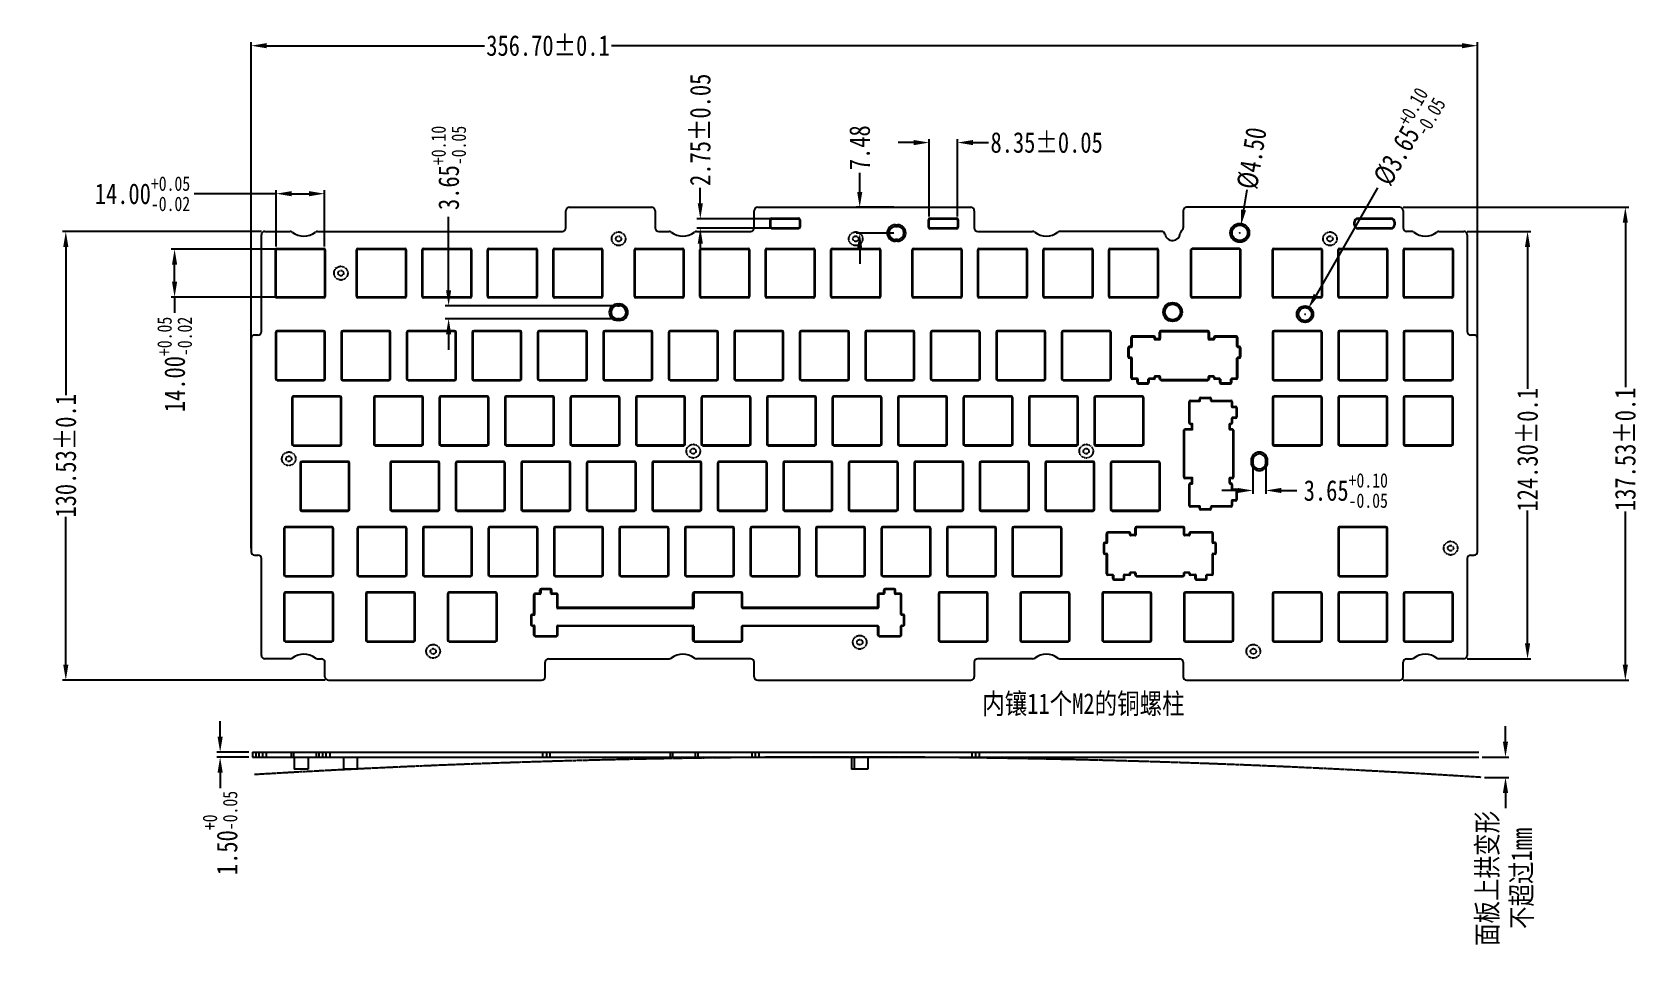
# Model space of a CAD drawing. Header units: inches. Extents: x 2039 to 2506, y 39 to 309.
import ezdxf

# ---------------------------------------------------------------- set-up
doc = ezdxf.new("R2010")
doc.units = ezdxf.units.IN
doc.header["$LTSCALE"] = 0.909449
doc.header["$MEASUREMENT"] = 0
doc.header["$PDMODE"] = 3
doc.header["$PDSIZE"] = 0.3125
for name, pattern in [('CENTER', [0.6, 0.375, -0.075, 0.075, -0.075]), ('HIDDEN', [0.2, 0.1, -0.1]), ('PHANTOM', [0.8, 0.45, -0.05, 0.1, -0.05, 0.1, -0.05])]:
    doc.linetypes.add(name, pattern=pattern)
doc.layers.get('0').update_dxf_attribs({"linetype": 'CONTINUOUS'})
doc.layers.get('Defpoints').update_dxf_attribs({"linetype": 'CONTINUOUS'})
for name, color, linetype in [('DEFAULT_2', 8, 'HIDDEN'), ('DEFAULT_3', 7, 'PHANTOM'), ('文字', 4, 'CONTINUOUS')]:
    doc.layers.add(name, color=color, linetype=linetype)
doc.styles.get("Standard").update_dxf_attribs({"font": 'txt', "width": 0.8})
doc.dimstyles.get("Standard").update_dxf_attribs({"dimtxt": 6, "dimasz": 4.5, "dimexe": 1, "dimexo": 1, "dimgap": 0.09, "dimtad": 0, "dimzin": 1, "dimdsep": 46, "dimtxsty": 'Standard', "dimcen": 0.09, "dimclrd": 5, "dimclre": 5, "dimclrt": 1, "dimadec": 0, "dimazin": 0, "dimtp": 0.01, "dimtm": 0.01, "dimtfac": 1, "dimtofl": 0, "dimtmove": 0, "dimatfit": 3, "dimfxl": 1, "dimtolj": 1, "dimtzin": 4, "dimarcsym": 0})

msp = doc.modelspace()

# ---------------------------------------------------------------- texts
at = {"layer": '文字', "lineweight": 0, "insert": (2314.878, 116.946), "char_height": 6, "width": 98.60204, "attachment_point": 1}
msp.add_mtext('{\\fSimSun|b0|i0|c134|p54;\\C3;内镶11个M2的铜螺柱}', dxfattribs=at)

# ---------------------------------------------------------------- blocks, each defined once
blk = doc.blocks.new('*D10')
at = {"layer": 'DEFAULT_3', "color": 3, "linetype": 'ByBlock', "lineweight": -2, "transparency": 16777216}
for p, q in [((2105.23, 251.26), (2047.34, 251.26)), ((2048.34, 246.76), (2048.34, 203.68)), ((2048.34, 125.23), (2048.34, 168.3)), ((2123.73, 120.73), (2047.34, 120.73))]:
    blk.add_line(p, q, dxfattribs=at)
at = {"layer": 'DEFAULT_3', "color": 3, "linetype": 'ByBlock', "transparency": 16777216}
for points in [[(2049.09, 246.76), (2047.59, 246.76), (2048.34, 251.26)], [(2047.59, 125.23), (2049.09, 125.23), (2048.34, 120.73)]]:
    blk.add_solid(points, dxfattribs=at)
at = {"layer": 'Defpoints', "color": 0, "linetype": 'ByBlock', "transparency": 16777216}
for p in [(2106.23, 251.26), (2048.34, 120.73), (2124.73, 120.73)]:
    blk.add_point(p, dxfattribs=at)
at = {"layer": 'DEFAULT_3', "color": 3, "linetype": 'ByBlock', "transparency": 16777216, "insert": (2048.34, 185.99), "char_height": 6, "attachment_point": 5, "rotation": 90}
blk.add_mtext('130.53%%P0.1', dxfattribs=at)
blk = doc.blocks.new('*D11')
at = {"layer": 'DEFAULT_3', "color": 3, "linetype": 'ByBlock', "lineweight": -2, "transparency": 16777216}
for p, q in [((2109.57, 262.22), (2085.69, 262.22)), ((2109.57, 246.91), (2109.57, 263.22)), ((2114.07, 262.22), (2119.07, 262.22)), ((2123.57, 246.91), (2123.57, 263.22))]:
    blk.add_line(p, q, dxfattribs=at)
at = {"layer": 'DEFAULT_3', "color": 3, "linetype": 'ByBlock', "transparency": 16777216}
for points in [[(2114.07, 262.97), (2114.07, 261.47), (2109.57, 262.22)], [(2119.07, 261.47), (2119.07, 262.97), (2123.57, 262.22)]]:
    blk.add_solid(points, dxfattribs=at)
at = {"layer": 'Defpoints', "color": 0, "linetype": 'ByBlock', "transparency": 16777216}
for p in [(2123.57, 262.22), (2109.57, 245.91), (2123.57, 245.91)]:
    blk.add_point(p, dxfattribs=at)
at = {"layer": 'DEFAULT_3', "color": 3, "linetype": 'ByBlock', "transparency": 16777216, "insert": (2070.64, 262.22), "char_height": 6, "attachment_point": 5}
blk.add_mtext('\\A1;14.00{\\H0.7x;\\S+0.05^ -0.02;}', dxfattribs=at)
blk = doc.blocks.new('*D12')
at = {"layer": 'DEFAULT_3', "color": 3, "linetype": 'ByBlock', "lineweight": -2, "transparency": 16777216}
for p, q in [((2122.37, 246.11), (2078.98, 246.11)), ((2079.98, 236.61), (2079.98, 241.61)), ((2122.37, 232.11), (2078.98, 232.11)), ((2079.98, 232.11), (2079.98, 227.61))]:
    blk.add_line(p, q, dxfattribs=at)
at = {"layer": 'DEFAULT_3', "color": 3, "linetype": 'ByBlock', "transparency": 16777216}
for points in [[(2080.73, 241.61), (2079.23, 241.61), (2079.98, 246.11)], [(2079.23, 236.61), (2080.73, 236.61), (2079.98, 232.11)]]:
    blk.add_solid(points, dxfattribs=at)
at = {"layer": 'Defpoints', "color": 0, "linetype": 'ByBlock', "transparency": 16777216}
for p in [(2079.98, 246.11), (2123.37, 246.11), (2123.37, 232.11)]:
    blk.add_point(p, dxfattribs=at)
at = {"layer": 'DEFAULT_3', "color": 3, "linetype": 'ByBlock', "transparency": 16777216, "insert": (2079.98, 212.56), "char_height": 6, "attachment_point": 5, "rotation": 90}
blk.add_mtext('\\A1;14.00{\\H0.7x;\\S+0.05^ -0.02;}', dxfattribs=at)
blk = doc.blocks.new('*D13')
at = {"layer": 'DEFAULT_3', "color": 3, "linetype": 'ByBlock', "lineweight": -2, "transparency": 16777216}
for p, q in [((2102.23, 159.11), (2102.23, 306.26)), ((2106.73, 305.26), (2170.1, 305.26)), ((2454.43, 305.26), (2207.08, 305.26)), ((2458.93, 159.11), (2458.93, 306.26))]:
    blk.add_line(p, q, dxfattribs=at)
at = {"layer": 'DEFAULT_3', "color": 3, "linetype": 'ByBlock', "transparency": 16777216}
for points in [[(2106.73, 306.01), (2106.73, 304.51), (2102.23, 305.26)], [(2454.43, 304.51), (2454.43, 306.01), (2458.93, 305.26)]]:
    blk.add_solid(points, dxfattribs=at)
at = {"layer": 'Defpoints', "color": 0, "linetype": 'ByBlock', "transparency": 16777216}
for p in [(2458.93, 305.26), (2102.23, 158.11), (2458.93, 158.11)]:
    blk.add_point(p, dxfattribs=at)
at = {"layer": 'DEFAULT_3', "color": 3, "linetype": 'ByBlock', "transparency": 16777216, "insert": (2188.59, 305.26), "char_height": 6, "attachment_point": 5}
blk.add_mtext('356.70%%P0.1', dxfattribs=at)
blk = doc.blocks.new('*D14')
at = {"layer": 'DEFAULT_3', "color": 3, "linetype": 'ByBlock', "lineweight": -2, "transparency": 16777216}
for p, q in [((2455.93, 251.26), (2474.5, 251.26)), ((2473.5, 246.76), (2473.5, 205.43)), ((2473.5, 131.46), (2473.5, 170.05)), ((2455.93, 126.96), (2474.5, 126.96))]:
    blk.add_line(p, q, dxfattribs=at)
at = {"layer": 'DEFAULT_3', "color": 3, "linetype": 'ByBlock', "transparency": 16777216}
for points in [[(2474.25, 246.76), (2472.75, 246.76), (2473.5, 251.26)], [(2472.75, 131.46), (2474.25, 131.46), (2473.5, 126.96)]]:
    blk.add_solid(points, dxfattribs=at)
at = {"layer": 'Defpoints', "color": 0, "linetype": 'ByBlock', "transparency": 16777216}
for p in [(2454.93, 251.26), (2454.93, 126.96), (2473.5, 126.96)]:
    blk.add_point(p, dxfattribs=at)
at = {"layer": 'DEFAULT_3', "color": 3, "linetype": 'ByBlock', "transparency": 16777216, "insert": (2473.5, 187.74), "char_height": 6, "attachment_point": 5, "rotation": 90}
blk.add_mtext('124.30%%P0.1', dxfattribs=at)
blk = doc.blocks.new('*D15')
at = {"layer": 'DEFAULT_3', "color": 3, "linetype": 'ByBlock', "lineweight": -2, "transparency": 16777216}
for p, q in [((2437.33, 258.26), (2502.94, 258.26)), ((2501.94, 253.76), (2501.94, 205.98)), ((2501.94, 125.23), (2501.94, 169.8)), ((2437.33, 120.73), (2502.94, 120.73))]:
    blk.add_line(p, q, dxfattribs=at)
at = {"layer": 'DEFAULT_3', "color": 3, "linetype": 'ByBlock', "transparency": 16777216}
for points in [[(2502.69, 253.76), (2501.19, 253.76), (2501.94, 258.26)], [(2501.19, 125.23), (2502.69, 125.23), (2501.94, 120.73)]]:
    blk.add_solid(points, dxfattribs=at)
at = {"layer": 'Defpoints', "color": 0, "linetype": 'ByBlock', "transparency": 16777216}
for p in [(2436.33, 258.26), (2501.94, 258.26), (2436.33, 120.73)]:
    blk.add_point(p, dxfattribs=at)
at = {"layer": 'DEFAULT_3', "color": 3, "linetype": 'ByBlock', "transparency": 16777216, "insert": (2501.94, 187.89), "char_height": 6, "attachment_point": 5, "rotation": 90}
blk.add_mtext('137.53%%P0.1', dxfattribs=at)
blk = doc.blocks.new('*D26')
at = {"layer": 'DEFAULT_3', "color": 3, "linetype": 'ByBlock', "lineweight": -2, "transparency": 16777216}
for p, q in [((2093.23, 104.36), (2093.23, 108.86)), ((2101.61, 99.86), (2092.23, 99.86)), ((2101.61, 98.36), (2092.23, 98.36)), ((2093.23, 93.86), (2093.23, 89.36))]:
    blk.add_line(p, q, dxfattribs=at)
at = {"layer": 'DEFAULT_3', "color": 3, "linetype": 'ByBlock', "transparency": 16777216}
for points in [[(2092.48, 104.36), (2093.98, 104.36), (2093.23, 99.86)], [(2093.98, 93.86), (2092.48, 93.86), (2093.23, 98.36)]]:
    blk.add_solid(points, dxfattribs=at)
at = {"layer": 'Defpoints', "color": 0, "linetype": 'ByBlock', "transparency": 16777216}
for p in [(2093.23, 99.86), (2102.61, 99.86), (2102.61, 98.36)]:
    blk.add_point(p, dxfattribs=at)
at = {"layer": 'DEFAULT_3', "color": 3, "linetype": 'ByBlock', "transparency": 16777216, "insert": (2093.23, 76.31), "char_height": 6, "attachment_point": 5, "rotation": 90}
blk.add_mtext('1.50{\\H0.7x;\\S+0^ -0.05;}', dxfattribs=at)
blk = doc.blocks.new('*D27')
at = {"layer": 'DEFAULT_3', "color": 3, "linetype": 'ByBlock', "lineweight": -2, "transparency": 16777216}
for p, q in [((2467.08, 102.86), (2467.08, 107.36)), ((2460.31, 98.36), (2468.08, 98.36)), ((2460.98, 92.49), (2468.08, 92.49)), ((2467.08, 87.99), (2467.08, 83.49))]:
    blk.add_line(p, q, dxfattribs=at)
at = {"layer": 'DEFAULT_3', "color": 3, "linetype": 'ByBlock', "transparency": 16777216}
for points in [[(2466.33, 102.86), (2467.83, 102.86), (2467.08, 98.36)], [(2467.83, 87.99), (2466.33, 87.99), (2467.08, 92.49)]]:
    blk.add_solid(points, dxfattribs=at)
at = {"layer": 'Defpoints', "color": 0, "linetype": 'ByBlock', "transparency": 16777216}
for p in [(2459.31, 98.36), (2467.08, 98.36), (2459.98, 92.49)]:
    blk.add_point(p, dxfattribs=at)
at = {"layer": 'DEFAULT_3', "color": 3, "linetype": 'ByBlock', "transparency": 16777216, "insert": (2467.08, 63.11), "char_height": 6, "attachment_point": 5, "rotation": 90}
blk.add_mtext('\\A1;{\\fSimSun|b0|i0|c134|p2;面板上拱变形}\\P{\\fSimSun|b0|i0|c134|p2;不超过1mm}', dxfattribs=at)
blk = doc.blocks.new('*D35')
at = {"layer": 'DEFAULT_3', "color": 3, "linetype": 'ByBlock', "lineweight": -2, "transparency": 16777216}
for p, q in [((2429.89, 263.88), (2411.97, 232.74)), ((2408.69, 227.19), (2408.87, 227.19)), ((2408.78, 227.1), (2408.78, 227.28))]:
    blk.add_line(p, q, dxfattribs=at)
at = {"layer": 'DEFAULT_3', "color": 3, "linetype": 'ByBlock', "transparency": 16777216}
blk.add_solid([(2411.32, 233.12), (2412.62, 232.37), (2409.72, 228.84)], dxfattribs=at)
at = {"layer": 'Defpoints', "color": 0, "linetype": 'ByBlock', "transparency": 16777216}
for p in [(2407.83, 225.55), (2409.72, 228.84)]:
    blk.add_point(p, dxfattribs=at)
at = {"layer": 'DEFAULT_3', "color": 3, "linetype": 'ByBlock', "transparency": 16777216, "insert": (2438.19, 278.31), "char_height": 6, "attachment_point": 5, "rotation": 60.0841}
blk.add_mtext('\\A1;\\A1;%%C3.65{\\H0.7x;\\S+0.10^ -0.05;}', dxfattribs=at)
blk = doc.blocks.new('*D36')
at = {"layer": 'DEFAULT_3', "color": 3, "linetype": 'ByBlock', "lineweight": -2, "transparency": 16777216}
for p, q in [((2232.89, 259.41), (2232.89, 263.91)), ((2253.5, 254.91), (2231.89, 254.91)), ((2253.5, 252.21), (2231.89, 252.21)), ((2232.89, 247.71), (2232.89, 243.21))]:
    blk.add_line(p, q, dxfattribs=at)
at = {"layer": 'DEFAULT_3', "color": 3, "linetype": 'ByBlock', "transparency": 16777216}
for points in [[(2232.14, 259.41), (2233.64, 259.41), (2232.89, 254.91)], [(2233.64, 247.71), (2232.14, 247.71), (2232.89, 252.21)]]:
    blk.add_solid(points, dxfattribs=at)
at = {"layer": 'Defpoints', "color": 0, "linetype": 'ByBlock', "transparency": 16777216}
for p in [(2254.5, 254.91), (2232.89, 252.21), (2254.5, 252.21)]:
    blk.add_point(p, dxfattribs=at)
at = {"layer": 'DEFAULT_3', "color": 3, "linetype": 'ByBlock', "transparency": 16777216, "insert": (2232.89, 280.8), "char_height": 6, "attachment_point": 5, "rotation": 90}
blk.add_mtext('\\A1;2.75%%P0.05', dxfattribs=at)
blk = doc.blocks.new('*D37')
at = {"layer": 'DEFAULT_3', "color": 3, "linetype": 'ByBlock', "lineweight": -2, "transparency": 16777216}
for p, q in [((2159.68, 234.15), (2159.68, 255.46)), ((2208.11, 229.65), (2158.68, 229.65)), ((2208.11, 225.85), (2158.68, 225.85)), ((2159.68, 221.35), (2159.68, 216.85))]:
    blk.add_line(p, q, dxfattribs=at)
at = {"layer": 'DEFAULT_3', "color": 3, "linetype": 'ByBlock', "transparency": 16777216}
for points in [[(2158.93, 234.15), (2160.43, 234.15), (2159.68, 229.65)], [(2160.43, 221.35), (2158.93, 221.35), (2159.68, 225.85)]]:
    blk.add_solid(points, dxfattribs=at)
at = {"layer": 'Defpoints', "color": 0, "linetype": 'ByBlock', "transparency": 16777216}
for p in [(2209.11, 229.65), (2159.68, 225.85), (2209.11, 225.85)]:
    blk.add_point(p, dxfattribs=at)
at = {"layer": 'DEFAULT_3', "color": 3, "linetype": 'ByBlock', "transparency": 16777216, "insert": (2159.68, 269.71), "char_height": 6, "attachment_point": 5, "rotation": 90}
blk.add_mtext('\\A1;\\A1;3.65{\\H0.7x;\\S+0.10^ -0.05;}', dxfattribs=at)
blk = doc.blocks.new('*D38')
at = {"layer": 'DEFAULT_3', "color": 3, "linetype": 'ByBlock', "lineweight": -2, "transparency": 16777216}
for p, q in [((2393.59, 183.36), (2393.59, 174.92)), ((2397.39, 183.36), (2397.39, 174.92)), ((2389.09, 175.92), (2384.59, 175.92)), ((2401.89, 175.92), (2406.39, 175.92))]:
    blk.add_line(p, q, dxfattribs=at)
at = {"layer": 'DEFAULT_3', "color": 3, "linetype": 'ByBlock', "transparency": 16777216}
for points in [[(2389.09, 175.17), (2389.09, 176.67), (2393.59, 175.92)], [(2401.89, 176.67), (2401.89, 175.17), (2397.39, 175.92)]]:
    blk.add_solid(points, dxfattribs=at)
at = {"layer": 'Defpoints', "color": 0, "linetype": 'ByBlock', "transparency": 16777216}
for p in [(2393.59, 184.36), (2397.39, 184.36), (2397.39, 175.92)]:
    blk.add_point(p, dxfattribs=at)
at = {"layer": 'DEFAULT_3', "color": 3, "linetype": 'ByBlock', "transparency": 16777216, "insert": (2420.64, 175.92), "char_height": 6, "attachment_point": 5}
blk.add_mtext('\\A1;\\A1;3.65{\\H0.7x;\\S+0.10^ -0.05;}', dxfattribs=at)
blk = doc.blocks.new('*D39')
at = {"layer": 'DEFAULT_3', "color": 3, "linetype": 'ByBlock', "lineweight": -2, "transparency": 16777216}
for p, q in [((2279.26, 262.76), (2279.26, 268.29)), ((2289.22, 258.26), (2278.26, 258.26)), ((2289.22, 250.78), (2278.26, 250.78)), ((2279.26, 246.28), (2279.26, 241.78))]:
    blk.add_line(p, q, dxfattribs=at)
at = {"layer": 'DEFAULT_3', "color": 3, "linetype": 'ByBlock', "transparency": 16777216}
for points in [[(2278.51, 262.76), (2280.01, 262.76), (2279.26, 258.26)], [(2280.01, 246.28), (2278.51, 246.28), (2279.26, 250.78)]]:
    blk.add_solid(points, dxfattribs=at)
at = {"layer": 'Defpoints', "color": 0, "linetype": 'ByBlock', "transparency": 16777216}
for p in [(2279.26, 258.26), (2290.22, 258.26), (2290.22, 250.78)]:
    blk.add_point(p, dxfattribs=at)
at = {"layer": 'DEFAULT_3', "color": 3, "linetype": 'ByBlock', "transparency": 16777216, "insert": (2279.26, 275.58), "char_height": 6, "attachment_point": 5, "rotation": 90}
blk.add_mtext('\\A1;7.48', dxfattribs=at)
blk = doc.blocks.new('*D40')
at = {"layer": 'DEFAULT_3', "color": 3, "linetype": 'ByBlock', "lineweight": -2, "transparency": 16777216}
for p, q in [((2294.93, 277.08), (2290.43, 277.08)), ((2299.43, 255.61), (2299.43, 278.08)), ((2307.73, 255.61), (2307.73, 278.08)), ((2312.23, 277.08), (2316.73, 277.08))]:
    blk.add_line(p, q, dxfattribs=at)
at = {"layer": 'DEFAULT_3', "color": 3, "linetype": 'ByBlock', "transparency": 16777216}
for points in [[(2294.93, 276.33), (2294.93, 277.83), (2299.43, 277.08)], [(2312.23, 277.83), (2312.23, 276.33), (2307.73, 277.08)]]:
    blk.add_solid(points, dxfattribs=at)
at = {"layer": 'Defpoints', "color": 0, "linetype": 'ByBlock', "transparency": 16777216}
for p in [(2307.73, 277.08), (2299.43, 254.61), (2307.73, 254.61)]:
    blk.add_point(p, dxfattribs=at)
at = {"layer": 'DEFAULT_3', "color": 3, "linetype": 'ByBlock', "transparency": 16777216, "insert": (2333.62, 277.08), "char_height": 6, "attachment_point": 5}
blk.add_mtext('\\A1;8.35%%P0.05', dxfattribs=at)
blk = doc.blocks.new('*D41')
at = {"layer": 'DEFAULT_3', "color": 3, "linetype": 'ByBlock', "lineweight": -2, "transparency": 16777216}
for p, q in [((2391.85, 263.38), (2390.89, 257.51)), ((2389.71, 250.84), (2389.89, 250.84)), ((2389.8, 250.75), (2389.8, 250.93))]:
    blk.add_line(p, q, dxfattribs=at)
at = {"layer": 'DEFAULT_3', "color": 3, "linetype": 'ByBlock', "transparency": 16777216}
blk.add_solid([(2390.15, 257.63), (2391.63, 257.38), (2390.16, 253.06)], dxfattribs=at)
at = {"layer": 'Defpoints', "color": 0, "linetype": 'ByBlock', "transparency": 16777216}
for p in [(2390.16, 253.06), (2389.43, 248.62)]:
    blk.add_point(p, dxfattribs=at)
at = {"layer": 'DEFAULT_3', "color": 3, "linetype": 'ByBlock', "transparency": 16777216, "insert": (2393.36, 272.55), "char_height": 6, "attachment_point": 5, "rotation": 80.6896}
blk.add_mtext('\\A1;%%c4.50', dxfattribs=at)

# ---------------------------------------------------------------- dimensions: what is measured, and where the dimension line sits
at = {"layer": 'DEFAULT_3', "linetype": 'ByBlock'}
for base, p1, p2, text, picture, middle in [((2458.927, 305.26), (2102.227, 158.115), (2458.927, 158.115), '<>%%P0.1', '*D13', (2188.595, 305.26)), ((2123.573, 262.217), (2109.573, 245.913), (2123.573, 245.913), '\\A1;<>{\\H0.7x;\\S+0.05^ -0.02;}', '*D11', (2070.638, 262.217))]:
    dim = msp.add_linear_dim(base=base, p1=p1, p2=p2, text=text, dimstyle='Standard', override={"dimclrd": 3, "dimclre": 3, "dimclrt": 3, "dimtfillclr": 256}, dxfattribs=at)
    dim.commit()
    dim.dimension.update_dxf_attribs({"geometry": picture, "text_midpoint": middle, "dimtype": 160})
dim = msp.add_diameter_dim_2p(p1=(2407.829, 225.547), p2=(2409.724, 228.841), text='\\A1;%%C3.65{\\H0.7x;\\S+0.10^ -0.05;}', dimstyle='Standard', override={"dimclrd": 3, "dimclre": 3, "dimclrt": 3}, dxfattribs=at)
dim.commit()
dim.dimension.update_dxf_attribs({"geometry": '*D35', "text_midpoint": (2438.191, 278.315), "dimtype": 163})
for base, p1, p2, text, override, picture, middle in [((2159.677, 225.854), (2209.115, 229.654), (2209.115, 225.854), '\\A1;3.65{\\H0.7x;\\S+0.10^ -0.05;}', {"dimclrd": 3, "dimclre": 3, "dimclrt": 3}, '*D37', (2159.677, 269.712)), ((2232.887, 252.21), (2254.501, 254.91), (2254.501, 252.21), '2.75%%P0.05', {"dimclrd": 3, "dimclre": 3, "dimclrt": 3}, '*D36', (2232.887, 280.8)), ((2501.938, 258.258), (2436.327, 120.73), (2436.327, 258.258), '<>%%P0.1', {"dimclrd": 3, "dimclre": 3, "dimclrt": 3, "dimtfillclr": 256}, '*D15', (2501.938, 187.893)), ((2048.341, 120.73), (2106.227, 251.26), (2124.727, 120.73), '<>%%P0.1', {"dimclrd": 3, "dimclre": 3, "dimclrt": 3, "dimtfillclr": 256}, '*D10', (2048.341, 185.995)), ((2473.499, 126.962), (2454.927, 251.26), (2454.927, 126.962), '<>%%P0.1', {"dimclrd": 3, "dimclre": 3, "dimclrt": 3, "dimtfillclr": 256}, '*D14', (2473.499, 187.742)), ((2079.975, 246.113), (2123.373, 232.113), (2123.373, 246.113), '\\A1;<>{\\H0.7x;\\S+0.05^ -0.02;}', {"dimclrd": 3, "dimclre": 3, "dimclrt": 3, "dimtfillclr": 256}, '*D12', (2079.975, 212.563)), ((2093.227, 99.865), (2102.606, 98.365), (2102.606, 99.865), '<>{\\H0.7x;\\S+0^ -0.05;}', {"dimclrd": 3, "dimclre": 3, "dimclrt": 3, "dimtfillclr": 256}, '*D26', (2093.227, 76.315)), ((2467.084, 98.365), (2459.983, 92.489), (2459.307, 98.365), '{\\fSimSun|b0|i0|c134|p2;面板上拱变形}\\P{\\fSimSun|b0|i0|c134|p2;不超过1mm}', {"dimclrd": 3, "dimclre": 3, "dimclrt": 3, "dimtfillclr": 256}, '*D27', (2467.084, 63.112))]:
    dim = msp.add_linear_dim(base=base, p1=p1, p2=p2, angle=90, text=text, dimstyle='Standard', override=override, dxfattribs=at)
    dim.commit()
    dim.dimension.update_dxf_attribs({"geometry": picture, "text_midpoint": middle, "dimtype": 160})
dim = msp.add_linear_dim(base=(2279.258, 258.258), p1=(2290.225, 250.778), p2=(2290.225, 258.258), angle=90, dimstyle='Standard', override={"dimclrd": 3, "dimclre": 3, "dimclrt": 3}, dxfattribs=at)
dim.commit()
dim.dimension.update_dxf_attribs({"geometry": '*D39', "text_midpoint": (2279.258, 275.575), "dimtype": 160})
for base, p1, p2, text, picture, middle in [((2307.727, 277.076), (2299.427, 254.61), (2307.727, 254.61), '8.35%%P0.05', '*D40', (2333.617, 277.076)), ((2397.386, 175.921), (2393.586, 184.364), (2397.386, 184.364), '\\A1;3.65{\\H0.7x;\\S+0.10^ -0.05;}', '*D38', (2420.636, 175.921))]:
    dim = msp.add_linear_dim(base=base, p1=p1, p2=p2, text=text, dimstyle='Standard', override={"dimclrd": 3, "dimclre": 3, "dimclrt": 3}, dxfattribs=at)
    dim.commit()
    dim.dimension.update_dxf_attribs({"geometry": picture, "text_midpoint": middle})
dim = msp.add_diameter_dim_2p(p1=(2389.435, 248.624), p2=(2390.163, 253.065), dimstyle='Standard', override={"dimclrd": 3, "dimclre": 3, "dimclrt": 3}, dxfattribs=at)
dim.commit()
dim.dimension.update_dxf_attribs({"geometry": '*D41', "text_midpoint": (2393.356, 272.545), "dimtype": 163})

# ---------------------------------------------------------------- linework, layer by layer
at = {"color": 7, "linetype": 'Continuous'}
for p, q in [((2193.78, 252.26), (2193.78, 257.258)), ((2194.78, 258.258), (2218.78, 258.258)), ((2219.78, 257.258), (2219.78, 252.26)), ((2248.578, 252.26), (2248.578, 257.258)), ((2249.578, 258.258), (2311.577, 258.258)), ((2312.577, 257.258), (2312.577, 252.26)), ((2373.327, 257.258), (2373.327, 252.26)), ((2436.327, 258.258), (2374.327, 258.258)), ((2437.327, 257.258), (2437.327, 252.26)), ((2289.625, 253.178), (2289.625, 252.678)), ((2289.625, 253.178), (2290.225, 253.178)), ((2289.625, 252.678), (2290.225, 252.678)), ((2290.225, 253.178), (2290.225, 252.678)), ((2423.027, 253.91), (2423.227, 253.91)), ((2423.027, 253.21), (2423.027, 253.91)), ((2423.027, 253.21), (2423.227, 253.21)), ((2423.227, 253.21), (2423.227, 253.91)), ((2424.227, 255.11), (2433.727, 255.11)), ((2424.227, 255.11), (2424.227, 254.91)), ((2424.227, 254.91), (2433.727, 254.91)), ((2433.727, 255.11), (2433.727, 254.91)), ((2434.927, 253.91), (2434.727, 253.91)), ((2434.727, 253.91), (2434.727, 253.21)), ((2434.927, 253.21), (2434.727, 253.21)), ((2434.927, 253.91), (2434.927, 253.21)), ((2105.227, 222.115), (2105.227, 250.26)), ((2106.227, 251.26), (2113.594, 251.26)), ((2121.534, 251.26), (2192.78, 251.26)), ((2220.78, 251.26), (2223.827, 251.26)), ((2231.767, 251.26), (2247.578, 251.26)), ((2289.625, 248.378), (2289.625, 248.878)), ((2290.225, 248.878), (2289.625, 248.878)), ((2290.225, 248.378), (2289.625, 248.378)), ((2290.225, 248.378), (2290.225, 248.878)), ((2313.577, 251.26), (2329.557, 251.26)), ((2367.062, 251.26), (2337.497, 251.26)), ((2433.727, 252.21), (2424.227, 252.21)), ((2424.227, 252.01), (2424.227, 252.21)), ((2433.727, 252.01), (2424.227, 252.01)), ((2433.727, 252.01), (2433.727, 252.21)), ((2439.791, 251.26), (2438.327, 251.26)), ((2447.73, 251.26), (2454.927, 251.26)), ((2455.927, 250.26), (2455.927, 222.115)), ((2109.373, 232.313), (2109.373, 245.913)), ((2109.573, 245.913), (2109.373, 245.913)), ((2109.573, 232.313), (2109.573, 245.913)), ((2109.773, 246.313), (2109.773, 246.113)), ((2109.773, 246.313), (2123.373, 246.313)), ((2109.773, 246.113), (2123.373, 246.113)), ((2123.373, 246.113), (2123.373, 246.313)), ((2123.573, 245.913), (2123.573, 232.313)), ((2123.773, 245.913), (2123.573, 245.913)), ((2123.773, 245.913), (2123.773, 232.313)), ((2132.933, 232.313), (2132.933, 245.913)), ((2132.933, 245.913), (2133.133, 245.913)), ((2133.133, 232.313), (2133.133, 245.913)), ((2133.333, 246.313), (2133.333, 246.113)), ((2133.333, 246.313), (2146.933, 246.313)), ((2133.333, 246.113), (2146.933, 246.113)), ((2146.933, 246.313), (2146.933, 246.113)), ((2147.133, 245.913), (2147.133, 232.313)), ((2147.333, 245.913), (2147.133, 245.913)), ((2147.333, 245.913), (2147.333, 232.313)), ((2151.983, 232.313), (2151.983, 245.913)), ((2151.983, 245.913), (2152.183, 245.913)), ((2152.183, 232.313), (2152.183, 245.913)), ((2152.383, 246.313), (2152.383, 246.113)), ((2152.383, 246.313), (2165.983, 246.313)), ((2152.383, 246.113), (2165.983, 246.113)), ((2165.983, 246.313), (2165.983, 246.113)), ((2166.183, 245.913), (2166.183, 232.313)), ((2166.383, 245.913), (2166.183, 245.913)), ((2166.383, 245.913), (2166.383, 232.313)), ((2171.033, 232.313), (2171.033, 245.913)), ((2171.033, 245.913), (2171.233, 245.913)), ((2171.233, 232.313), (2171.233, 245.913)), ((2171.433, 246.313), (2171.433, 246.113)), ((2171.433, 246.313), (2185.033, 246.313)), ((2171.433, 246.113), (2185.033, 246.113)), ((2185.033, 246.313), (2185.033, 246.113)), ((2185.233, 245.913), (2185.233, 232.313)), ((2185.433, 245.913), (2185.233, 245.913)), ((2185.433, 245.913), (2185.433, 232.313)), ((2190.083, 232.313), (2190.083, 245.913)), ((2190.083, 245.913), (2190.283, 245.913)), ((2190.283, 232.313), (2190.283, 245.913)), ((2190.483, 246.313), (2190.483, 246.113)), ((2190.483, 246.313), (2204.083, 246.313)), ((2190.483, 246.113), (2204.083, 246.113)), ((2204.083, 246.313), (2204.083, 246.113)), ((2204.283, 245.913), (2204.283, 232.313)), ((2204.483, 245.913), (2204.283, 245.913)), ((2204.483, 245.913), (2204.483, 232.313)), ((2213.743, 232.313), (2213.743, 245.913)), ((2213.743, 245.913), (2213.943, 245.913)), ((2213.943, 232.313), (2213.943, 245.913)), ((2214.143, 246.313), (2214.143, 246.113)), ((2214.143, 246.313), (2227.743, 246.313)), ((2214.143, 246.113), (2227.743, 246.113)), ((2227.743, 246.313), (2227.743, 246.113)), ((2227.943, 245.913), (2227.943, 232.313)), ((2228.143, 245.913), (2227.943, 245.913)), ((2228.143, 245.913), (2228.143, 232.313)), ((2232.793, 232.313), (2232.793, 245.913)), ((2232.793, 245.913), (2232.993, 245.913)), ((2232.993, 232.313), (2232.993, 245.913)), ((2233.193, 246.313), (2233.193, 246.113)), ((2233.193, 246.313), (2246.793, 246.313)), ((2233.193, 246.113), (2246.793, 246.113)), ((2246.793, 246.313), (2246.793, 246.113)), ((2246.993, 245.913), (2246.993, 232.313)), ((2247.193, 245.913), (2246.993, 245.913)), ((2247.193, 245.913), (2247.193, 232.313)), ((2251.843, 232.313), (2251.843, 245.913)), ((2251.843, 245.913), (2252.043, 245.913)), ((2252.043, 232.313), (2252.043, 245.913)), ((2252.243, 246.313), (2252.243, 246.113)), ((2252.243, 246.313), (2265.843, 246.313)), ((2252.243, 246.113), (2265.843, 246.113)), ((2265.843, 246.313), (2265.843, 246.113)), ((2266.043, 245.913), (2266.043, 232.313)), ((2266.243, 245.913), (2266.043, 245.913)), ((2266.243, 245.913), (2266.243, 232.313)), ((2270.893, 232.313), (2270.893, 245.913)), ((2270.893, 245.913), (2271.093, 245.913)), ((2271.093, 232.313), (2271.093, 245.913)), ((2271.293, 246.313), (2271.293, 246.113)), ((2271.293, 246.313), (2284.893, 246.313)), ((2271.293, 246.113), (2284.893, 246.113)), ((2284.893, 246.313), (2284.893, 246.113)), ((2285.093, 245.913), (2285.093, 232.313)), ((2285.293, 245.913), (2285.093, 245.913)), ((2285.293, 245.913), (2285.293, 232.313)), ((2294.543, 232.313), (2294.543, 245.913)), ((2294.543, 245.913), (2294.743, 245.913)), ((2294.743, 232.313), (2294.743, 245.913)), ((2294.943, 246.313), (2294.943, 246.113)), ((2294.943, 246.313), (2308.543, 246.313)), ((2294.943, 246.113), (2308.543, 246.113)), ((2308.543, 246.313), (2308.543, 246.113)), ((2308.743, 245.913), (2308.743, 232.313)), ((2308.943, 245.913), (2308.743, 245.913)), ((2308.943, 245.913), (2308.943, 232.313)), ((2313.593, 232.313), (2313.593, 245.913)), ((2313.593, 245.913), (2313.793, 245.913)), ((2313.793, 232.313), (2313.793, 245.913)), ((2313.993, 246.313), (2313.993, 246.113)), ((2313.993, 246.313), (2327.593, 246.313)), ((2313.993, 246.113), (2327.593, 246.113)), ((2327.593, 246.313), (2327.593, 246.113)), ((2327.793, 245.913), (2327.793, 232.313)), ((2327.993, 245.913), (2327.793, 245.913)), ((2327.993, 245.913), (2327.993, 232.313)), ((2332.643, 232.313), (2332.643, 245.913)), ((2332.643, 245.913), (2332.843, 245.913)), ((2332.843, 232.313), (2332.843, 245.913)), ((2333.043, 246.313), (2333.043, 246.113)), ((2333.043, 246.313), (2346.643, 246.313)), ((2333.043, 246.113), (2346.643, 246.113)), ((2346.643, 246.313), (2346.643, 246.113)), ((2347.043, 245.913), (2346.843, 245.913)), ((2346.843, 245.913), (2346.843, 232.313)), ((2347.043, 245.913), (2347.043, 232.313)), ((2351.693, 245.913), (2351.893, 245.913)), ((2351.693, 232.313), (2351.693, 245.913)), ((2351.893, 232.313), (2351.893, 245.913)), ((2352.093, 246.313), (2365.693, 246.313)), ((2352.093, 246.313), (2352.093, 246.113)), ((2352.093, 246.113), (2365.693, 246.113)), ((2365.693, 246.313), (2365.693, 246.113)), ((2366.093, 245.913), (2365.893, 245.913)), ((2365.893, 245.913), (2365.893, 232.313)), ((2366.093, 245.913), (2366.093, 232.313)), ((2375.6, 245.945), (2375.8, 245.945)), ((2375.6, 232.345), (2375.6, 245.945)), ((2375.8, 232.345), (2375.8, 245.945)), ((2376, 246.345), (2389.6, 246.345)), ((2376, 246.345), (2376, 246.145)), ((2376, 246.145), (2389.6, 246.145)), ((2389.6, 246.345), (2389.6, 246.145)), ((2390, 245.945), (2389.8, 245.945)), ((2389.8, 245.945), (2389.8, 232.345)), ((2390, 245.945), (2390, 232.345)), ((2399.523, 245.913), (2399.323, 245.913)), ((2399.323, 232.313), (2399.323, 245.913)), ((2399.523, 232.313), (2399.523, 245.913)), ((2399.723, 246.313), (2413.323, 246.313)), ((2399.723, 246.313), (2399.723, 246.113)), ((2399.723, 246.113), (2413.323, 246.113)), ((2413.323, 246.113), (2413.323, 246.313)), ((2413.723, 245.913), (2413.523, 245.913)), ((2413.523, 245.913), (2413.523, 232.313)), ((2413.723, 245.913), (2413.723, 232.313)), ((2418.573, 245.913), (2418.373, 245.913)), ((2418.373, 232.313), (2418.373, 245.913)), ((2418.573, 232.313), (2418.573, 245.913)), ((2418.773, 246.313), (2432.373, 246.313)), ((2418.773, 246.313), (2418.773, 246.113)), ((2418.773, 246.113), (2432.373, 246.113)), ((2432.373, 246.113), (2432.373, 246.313)), ((2432.773, 245.913), (2432.573, 245.913)), ((2432.573, 245.913), (2432.573, 232.313)), ((2432.773, 245.913), (2432.773, 232.313)), ((2437.623, 245.913), (2437.423, 245.913)), ((2437.423, 232.313), (2437.423, 245.913)), ((2437.623, 232.313), (2437.623, 245.913)), ((2437.823, 246.313), (2451.423, 246.313)), ((2437.823, 246.313), (2437.823, 246.113)), ((2437.823, 246.113), (2451.423, 246.113)), ((2451.423, 246.113), (2451.423, 246.313)), ((2451.823, 245.913), (2451.623, 245.913)), ((2451.623, 245.913), (2451.623, 232.313)), ((2451.823, 245.913), (2451.823, 232.313)), ((2109.373, 232.313), (2109.573, 232.313)), ((2109.773, 232.113), (2109.773, 231.913)), ((2123.373, 232.113), (2109.773, 232.113)), ((2123.373, 231.913), (2109.773, 231.913)), ((2123.373, 231.913), (2123.373, 232.113)), ((2123.573, 232.313), (2123.773, 232.313)), ((2132.933, 232.313), (2133.133, 232.313)), ((2133.333, 231.913), (2133.333, 232.113)), ((2146.933, 232.113), (2133.333, 232.113)), ((2146.933, 231.913), (2133.333, 231.913)), ((2146.933, 231.913), (2146.933, 232.113)), ((2147.333, 232.313), (2147.133, 232.313)), ((2151.983, 232.313), (2152.183, 232.313)), ((2152.383, 231.913), (2152.383, 232.113)), ((2165.983, 232.113), (2152.383, 232.113)), ((2165.983, 231.913), (2152.383, 231.913)), ((2165.983, 231.913), (2165.983, 232.113)), ((2166.383, 232.313), (2166.183, 232.313)), ((2171.033, 232.313), (2171.233, 232.313)), ((2171.433, 231.913), (2171.433, 232.113)), ((2185.033, 232.113), (2171.433, 232.113)), ((2185.033, 231.913), (2171.433, 231.913)), ((2185.033, 231.913), (2185.033, 232.113)), ((2185.433, 232.313), (2185.233, 232.313)), ((2190.083, 232.313), (2190.283, 232.313)), ((2190.483, 231.913), (2190.483, 232.113)), ((2204.083, 232.113), (2190.483, 232.113)), ((2204.083, 231.913), (2190.483, 231.913)), ((2204.083, 231.913), (2204.083, 232.113)), ((2204.483, 232.313), (2204.283, 232.313)), ((2208.815, 230.154), (2208.815, 229.654)), ((2208.815, 230.154), (2209.415, 230.154)), ((2208.815, 229.654), (2209.415, 229.654)), ((2209.415, 230.154), (2209.415, 229.654)), ((2213.743, 232.313), (2213.943, 232.313)), ((2214.143, 231.913), (2214.143, 232.113)), ((2227.743, 232.113), (2214.143, 232.113)), ((2227.743, 231.913), (2214.143, 231.913)), ((2227.743, 231.913), (2227.743, 232.113)), ((2228.143, 232.313), (2227.943, 232.313)), ((2232.793, 232.313), (2232.993, 232.313)), ((2233.193, 231.913), (2233.193, 232.113)), ((2246.793, 232.113), (2233.193, 232.113)), ((2246.793, 231.913), (2233.193, 231.913)), ((2246.793, 231.913), (2246.793, 232.113)), ((2247.193, 232.313), (2246.993, 232.313)), ((2251.843, 232.313), (2252.043, 232.313)), ((2252.243, 231.913), (2252.243, 232.113)), ((2265.843, 232.113), (2252.243, 232.113)), ((2265.843, 231.913), (2252.243, 231.913)), ((2265.843, 231.913), (2265.843, 232.113)), ((2266.243, 232.313), (2266.043, 232.313)), ((2270.893, 232.313), (2271.093, 232.313)), ((2271.293, 231.913), (2271.293, 232.113)), ((2284.893, 232.113), (2271.293, 232.113)), ((2284.893, 231.913), (2271.293, 231.913)), ((2284.893, 231.913), (2284.893, 232.113)), ((2285.293, 232.313), (2285.093, 232.313)), ((2294.543, 232.313), (2294.743, 232.313)), ((2294.943, 231.913), (2294.943, 232.113)), ((2308.543, 232.113), (2294.943, 232.113)), ((2308.543, 231.913), (2294.943, 231.913)), ((2308.543, 231.913), (2308.543, 232.113)), ((2308.943, 232.313), (2308.743, 232.313)), ((2313.593, 232.313), (2313.793, 232.313)), ((2313.993, 231.913), (2313.993, 232.113)), ((2327.593, 232.113), (2313.993, 232.113)), ((2327.593, 231.913), (2313.993, 231.913)), ((2327.593, 231.913), (2327.593, 232.113)), ((2327.993, 232.313), (2327.793, 232.313)), ((2332.643, 232.313), (2332.843, 232.313)), ((2333.043, 231.913), (2333.043, 232.113)), ((2346.643, 232.113), (2333.043, 232.113)), ((2346.643, 231.913), (2333.043, 231.913)), ((2346.643, 231.913), (2346.643, 232.113)), ((2347.043, 232.313), (2346.843, 232.313)), ((2351.693, 232.313), (2351.893, 232.313)), ((2365.693, 232.113), (2352.093, 232.113)), ((2352.093, 231.913), (2352.093, 232.113)), ((2365.693, 231.913), (2352.093, 231.913)), ((2365.693, 231.913), (2365.693, 232.113)), ((2366.093, 232.313), (2365.893, 232.313)), ((2375.6, 232.345), (2375.8, 232.345)), ((2389.6, 232.145), (2376, 232.145)), ((2376, 231.945), (2376, 232.145)), ((2389.6, 231.945), (2376, 231.945)), ((2389.6, 231.945), (2389.6, 232.145)), ((2390, 232.345), (2389.8, 232.345)), ((2399.323, 232.313), (2399.523, 232.313)), ((2413.323, 232.113), (2399.723, 232.113)), ((2399.723, 232.113), (2399.723, 231.913)), ((2413.323, 231.913), (2399.723, 231.913)), ((2413.323, 231.913), (2413.323, 232.113)), ((2413.523, 232.313), (2413.723, 232.313)), ((2418.373, 232.313), (2418.573, 232.313)), ((2432.373, 232.113), (2418.773, 232.113)), ((2418.773, 232.113), (2418.773, 231.913)), ((2432.373, 231.913), (2418.773, 231.913)), ((2432.373, 231.913), (2432.373, 232.113)), ((2432.573, 232.313), (2432.773, 232.313)), ((2437.423, 232.313), (2437.623, 232.313)), ((2451.423, 232.113), (2437.823, 232.113)), ((2437.823, 232.113), (2437.823, 231.913)), ((2451.423, 231.913), (2437.823, 231.913)), ((2451.423, 231.913), (2451.423, 232.113)), ((2451.623, 232.313), (2451.823, 232.313)), ((2208.815, 225.354), (2208.815, 225.854)), ((2209.415, 225.854), (2208.815, 225.854)), ((2209.415, 225.354), (2208.815, 225.354)), ((2209.415, 225.354), (2209.415, 225.854)), ((2102.227, 220.115), (2102.227, 158.115)), ((2104.227, 221.115), (2103.227, 221.115)), ((2109.373, 221.88), (2109.373, 208.38)), ((2109.573, 221.88), (2109.373, 221.88)), ((2109.573, 221.88), (2109.573, 208.38)), ((2109.823, 222.33), (2109.823, 222.13)), ((2123.323, 222.33), (2109.823, 222.33)), ((2123.323, 222.13), (2109.823, 222.13)), ((2123.323, 222.13), (2123.323, 222.33)), ((2123.573, 208.38), (2123.573, 221.88)), ((2123.773, 221.88), (2123.573, 221.88)), ((2123.773, 208.38), (2123.773, 221.88)), ((2128.423, 221.88), (2128.423, 208.38)), ((2128.623, 221.88), (2128.423, 221.88)), ((2128.623, 221.88), (2128.623, 208.38)), ((2128.873, 222.33), (2128.873, 222.13)), ((2142.373, 222.33), (2128.873, 222.33)), ((2142.373, 222.13), (2128.873, 222.13)), ((2142.373, 222.13), (2142.373, 222.33)), ((2142.623, 208.38), (2142.623, 221.88)), ((2142.823, 221.88), (2142.623, 221.88)), ((2142.823, 208.38), (2142.823, 221.88)), ((2147.473, 221.88), (2147.473, 208.38)), ((2147.673, 221.88), (2147.473, 221.88)), ((2147.673, 221.88), (2147.673, 208.38)), ((2147.923, 222.33), (2147.923, 222.13)), ((2161.423, 222.33), (2147.923, 222.33)), ((2161.423, 222.13), (2147.923, 222.13)), ((2161.423, 222.13), (2161.423, 222.33)), ((2161.673, 208.38), (2161.673, 221.88)), ((2161.873, 221.88), (2161.673, 221.88)), ((2161.873, 208.38), (2161.873, 221.88)), ((2166.523, 221.88), (2166.523, 208.38)), ((2166.723, 221.88), (2166.523, 221.88)), ((2166.723, 221.88), (2166.723, 208.38)), ((2166.973, 222.33), (2166.973, 222.13)), ((2180.473, 222.33), (2166.973, 222.33)), ((2180.473, 222.13), (2166.973, 222.13)), ((2180.473, 222.13), (2180.473, 222.33)), ((2180.723, 208.38), (2180.723, 221.88)), ((2180.923, 221.88), (2180.723, 221.88)), ((2180.923, 208.38), (2180.923, 221.88)), ((2185.573, 221.88), (2185.573, 208.38)), ((2185.773, 221.88), (2185.573, 221.88)), ((2185.773, 221.88), (2185.773, 208.38)), ((2186.023, 222.33), (2186.023, 222.13)), ((2199.523, 222.33), (2186.023, 222.33)), ((2199.523, 222.13), (2186.023, 222.13)), ((2199.523, 222.13), (2199.523, 222.33)), ((2199.773, 208.38), (2199.773, 221.88)), ((2199.973, 221.88), (2199.773, 221.88)), ((2199.973, 208.38), (2199.973, 221.88)), ((2204.623, 221.88), (2204.623, 208.38)), ((2204.823, 221.88), (2204.623, 221.88)), ((2204.823, 221.88), (2204.823, 208.38)), ((2205.073, 222.33), (2205.073, 222.13)), ((2218.573, 222.33), (2205.073, 222.33)), ((2218.573, 222.13), (2205.073, 222.13)), ((2218.573, 222.13), (2218.573, 222.33)), ((2218.823, 208.38), (2218.823, 221.88)), ((2219.023, 221.88), (2218.823, 221.88)), ((2219.023, 208.38), (2219.023, 221.88)), ((2223.673, 221.88), (2223.673, 208.38)), ((2223.873, 221.88), (2223.673, 221.88)), ((2223.873, 221.88), (2223.873, 208.38)), ((2224.123, 222.33), (2224.123, 222.13)), ((2237.623, 222.33), (2224.123, 222.33)), ((2237.623, 222.13), (2224.123, 222.13)), ((2237.623, 222.13), (2237.623, 222.33)), ((2237.873, 208.38), (2237.873, 221.88)), ((2238.073, 221.88), (2237.873, 221.88)), ((2238.073, 208.38), (2238.073, 221.88)), ((2242.723, 221.88), (2242.723, 208.38)), ((2242.923, 221.88), (2242.723, 221.88)), ((2242.923, 221.88), (2242.923, 208.38)), ((2243.173, 222.33), (2243.173, 222.13)), ((2256.673, 222.33), (2243.173, 222.33)), ((2256.673, 222.13), (2243.173, 222.13)), ((2256.673, 222.13), (2256.673, 222.33)), ((2256.923, 208.38), (2256.923, 221.88)), ((2257.123, 221.88), (2256.923, 221.88)), ((2257.123, 208.38), (2257.123, 221.88)), ((2261.773, 221.88), (2261.773, 208.38)), ((2261.973, 221.88), (2261.773, 221.88)), ((2261.973, 221.88), (2261.973, 208.38)), ((2262.223, 222.33), (2262.223, 222.13)), ((2275.723, 222.33), (2262.223, 222.33)), ((2275.723, 222.13), (2262.223, 222.13)), ((2275.723, 222.13), (2275.723, 222.33)), ((2275.973, 208.38), (2275.973, 221.88)), ((2276.173, 221.88), (2275.973, 221.88)), ((2276.173, 208.38), (2276.173, 221.88)), ((2280.823, 221.88), (2280.823, 208.38)), ((2281.023, 221.88), (2280.823, 221.88)), ((2281.023, 221.88), (2281.023, 208.38)), ((2281.273, 222.33), (2281.273, 222.13)), ((2294.773, 222.33), (2281.273, 222.33)), ((2294.773, 222.13), (2281.273, 222.13)), ((2294.773, 222.13), (2294.773, 222.33)), ((2295.023, 208.38), (2295.023, 221.88)), ((2295.223, 221.88), (2295.023, 221.88)), ((2295.223, 208.38), (2295.223, 221.88)), ((2299.873, 221.88), (2299.873, 208.38)), ((2300.073, 221.88), (2299.873, 221.88)), ((2300.073, 221.88), (2300.073, 208.38)), ((2300.323, 222.33), (2300.323, 222.13)), ((2313.823, 222.33), (2300.323, 222.33)), ((2313.823, 222.13), (2300.323, 222.13)), ((2313.823, 222.13), (2313.823, 222.33)), ((2314.073, 208.38), (2314.073, 221.88)), ((2314.273, 221.88), (2314.073, 221.88)), ((2314.273, 208.38), (2314.273, 221.88)), ((2318.923, 221.88), (2318.923, 208.38)), ((2319.123, 221.88), (2318.923, 221.88)), ((2319.123, 221.88), (2319.123, 208.38)), ((2319.373, 222.33), (2319.373, 222.13)), ((2332.873, 222.33), (2319.373, 222.33)), ((2332.873, 222.13), (2319.373, 222.13)), ((2332.873, 222.13), (2332.873, 222.33)), ((2333.323, 221.88), (2333.123, 221.88)), ((2333.123, 208.38), (2333.123, 221.88)), ((2333.323, 208.38), (2333.323, 221.88)), ((2338.173, 221.88), (2337.973, 221.88)), ((2337.973, 221.88), (2337.973, 208.38)), ((2338.173, 221.88), (2338.173, 208.38)), ((2351.923, 222.33), (2338.423, 222.33)), ((2338.423, 222.33), (2338.423, 222.13)), ((2351.923, 222.13), (2338.423, 222.13)), ((2351.923, 222.13), (2351.923, 222.33)), ((2352.373, 221.88), (2352.173, 221.88)), ((2352.173, 208.38), (2352.173, 221.88)), ((2352.373, 208.38), (2352.373, 221.88)), ((2358.412, 220.385), (2358.212, 220.385)), ((2358.212, 217.585), (2358.212, 220.385)), ((2358.212, 217.785), (2358.212, 220.385)), ((2358.412, 220.385), (2358.412, 217.785)), ((2358.412, 217.785), (2358.412, 220.385)), ((2364.763, 220.785), (2358.612, 220.785)), ((2358.612, 220.785), (2358.612, 220.585)), ((2358.612, 220.785), (2364.763, 220.785)), ((2364.763, 220.585), (2358.612, 220.585)), ((2358.612, 220.585), (2364.763, 220.585)), ((2364.763, 220.585), (2364.763, 220.785)), ((2365.163, 220.385), (2364.963, 220.385)), ((2364.963, 219.985), (2364.963, 220.385)), ((2364.963, 220.385), (2364.963, 219.985)), ((2366.388, 219.985), (2364.963, 219.985)), ((2365.163, 219.785), (2365.163, 220.385)), ((2365.163, 220.385), (2365.163, 219.985)), ((2365.163, 219.985), (2366.488, 219.985)), ((2366.388, 219.785), (2365.163, 219.785)), ((2365.163, 219.785), (2366.488, 219.785)), ((2366.388, 219.785), (2366.388, 219.985)), ((2366.688, 221.93), (2366.488, 221.93)), ((2366.488, 221.93), (2366.488, 220.085)), ((2366.488, 219.985), (2366.488, 221.93)), ((2366.488, 220.085), (2366.688, 220.085)), ((2366.688, 221.93), (2366.688, 220.085)), ((2366.688, 219.985), (2366.688, 221.93)), ((2380.488, 222.33), (2366.888, 222.33)), ((2366.888, 222.33), (2366.888, 222.13)), ((2366.888, 222.33), (2380.488, 222.33)), ((2380.488, 222.13), (2366.888, 222.13)), ((2366.888, 222.13), (2380.488, 222.13)), ((2380.488, 222.13), (2380.488, 222.33)), ((2380.888, 221.93), (2380.688, 221.93)), ((2380.688, 220.085), (2380.688, 221.93)), ((2380.688, 221.93), (2380.688, 219.985)), ((2380.688, 220.085), (2380.888, 220.085)), ((2380.888, 220.085), (2380.888, 221.93)), ((2380.888, 221.93), (2380.888, 219.985)), ((2380.888, 219.985), (2382.212, 219.985)), ((2380.888, 219.785), (2382.212, 219.785)), ((2382.412, 219.985), (2380.988, 219.985)), ((2380.988, 219.985), (2380.988, 219.785)), ((2382.212, 219.785), (2380.988, 219.785)), ((2382.412, 220.385), (2382.212, 220.385)), ((2382.212, 219.785), (2382.212, 220.385)), ((2382.212, 219.985), (2382.212, 220.385)), ((2382.412, 220.385), (2382.412, 219.985)), ((2382.412, 219.985), (2382.412, 220.385)), ((2388.763, 220.785), (2382.612, 220.785)), ((2382.612, 220.785), (2382.612, 220.585)), ((2382.612, 220.785), (2388.763, 220.785)), ((2388.763, 220.585), (2382.612, 220.585)), ((2382.612, 220.585), (2388.763, 220.585)), ((2388.763, 220.585), (2388.763, 220.785)), ((2389.163, 220.385), (2388.963, 220.385)), ((2388.963, 217.785), (2388.963, 220.385)), ((2388.963, 220.385), (2388.963, 217.785)), ((2389.163, 217.585), (2389.163, 220.385)), ((2389.163, 220.385), (2389.163, 217.785)), ((2399.523, 221.88), (2399.323, 221.88)), ((2399.323, 221.88), (2399.323, 208.38)), ((2399.523, 221.88), (2399.523, 208.38)), ((2413.273, 222.33), (2399.773, 222.33)), ((2399.773, 222.33), (2399.773, 222.13)), ((2413.273, 222.13), (2399.773, 222.13)), ((2413.273, 222.13), (2413.273, 222.33)), ((2413.723, 221.88), (2413.523, 221.88)), ((2413.523, 208.38), (2413.523, 221.88)), ((2413.723, 208.38), (2413.723, 221.88)), ((2418.573, 221.88), (2418.373, 221.88)), ((2418.373, 221.88), (2418.373, 208.38)), ((2418.573, 221.88), (2418.573, 208.38)), ((2432.323, 222.33), (2418.823, 222.33)), ((2418.823, 222.33), (2418.823, 222.13)), ((2432.323, 222.13), (2418.823, 222.13)), ((2432.323, 222.13), (2432.323, 222.33)), ((2432.773, 221.88), (2432.573, 221.88)), ((2432.573, 208.38), (2432.573, 221.88)), ((2432.773, 208.38), (2432.773, 221.88)), ((2437.623, 221.88), (2437.423, 221.88)), ((2437.423, 221.88), (2437.423, 208.38)), ((2437.623, 221.88), (2437.623, 208.38)), ((2451.373, 222.33), (2437.873, 222.33)), ((2437.873, 222.33), (2437.873, 222.13)), ((2451.373, 222.13), (2437.873, 222.13)), ((2451.373, 222.13), (2451.373, 222.33)), ((2451.823, 221.88), (2451.623, 221.88)), ((2451.623, 208.38), (2451.623, 221.88)), ((2451.823, 208.38), (2451.823, 221.88)), ((2457.927, 221.115), (2456.927, 221.115)), ((2458.927, 158.115), (2458.927, 220.115)), ((2357.538, 217.385), (2357.338, 217.385)), ((2357.338, 217.385), (2357.338, 214.775)), ((2357.338, 214.775), (2357.338, 217.385)), ((2357.538, 217.385), (2357.538, 214.775)), ((2357.538, 214.775), (2357.538, 217.385)), ((2358.412, 217.785), (2357.738, 217.785)), ((2357.738, 217.785), (2357.738, 217.585)), ((2357.738, 217.785), (2358.212, 217.785)), ((2358.212, 217.585), (2357.738, 217.585)), ((2357.738, 217.585), (2358.212, 217.585)), ((2389.638, 217.785), (2388.963, 217.785)), ((2389.163, 217.785), (2389.638, 217.785)), ((2389.638, 217.585), (2389.163, 217.585)), ((2389.163, 217.585), (2389.638, 217.585)), ((2389.638, 217.585), (2389.638, 217.785)), ((2390.038, 217.385), (2389.838, 217.385)), ((2389.838, 214.775), (2389.838, 217.385)), ((2389.838, 217.385), (2389.838, 214.775)), ((2390.038, 214.775), (2390.038, 217.385)), ((2390.038, 217.385), (2390.038, 214.775)), ((2357.338, 214.775), (2357.538, 214.775)), ((2357.738, 214.575), (2358.212, 214.575)), ((2357.738, 214.575), (2357.738, 214.375)), ((2358.212, 214.575), (2357.738, 214.575)), ((2358.412, 214.375), (2357.738, 214.375)), ((2358.212, 214.375), (2357.738, 214.375)), ((2358.212, 208.675), (2358.212, 214.575)), ((2358.212, 208.675), (2358.212, 214.375)), ((2358.412, 214.375), (2358.412, 208.675)), ((2358.412, 208.675), (2358.412, 214.375)), ((2389.638, 214.375), (2388.963, 214.375)), ((2388.963, 208.675), (2388.963, 214.375)), ((2388.963, 214.375), (2388.963, 208.675)), ((2389.163, 214.575), (2389.638, 214.575)), ((2389.163, 208.675), (2389.163, 214.575)), ((2389.638, 214.575), (2389.163, 214.575)), ((2389.638, 214.375), (2389.163, 214.375)), ((2389.163, 214.375), (2389.163, 208.675)), ((2389.638, 214.375), (2389.638, 214.575)), ((2389.838, 214.775), (2390.038, 214.775)), ((2109.373, 208.38), (2109.573, 208.38)), ((2109.823, 208.13), (2109.823, 207.93)), ((2109.823, 208.13), (2123.323, 208.13)), ((2109.823, 207.93), (2123.323, 207.93)), ((2123.323, 207.93), (2123.323, 208.13)), ((2123.573, 208.38), (2123.773, 208.38)), ((2128.423, 208.38), (2128.623, 208.38)), ((2128.873, 208.13), (2128.873, 207.93)), ((2128.873, 208.13), (2142.373, 208.13)), ((2128.873, 207.93), (2142.373, 207.93)), ((2142.373, 207.93), (2142.373, 208.13)), ((2142.623, 208.38), (2142.823, 208.38)), ((2147.473, 208.38), (2147.673, 208.38)), ((2147.923, 208.13), (2147.923, 207.93)), ((2147.923, 208.13), (2161.423, 208.13)), ((2147.923, 207.93), (2161.423, 207.93)), ((2161.423, 207.93), (2161.423, 208.13)), ((2161.673, 208.38), (2161.873, 208.38)), ((2166.523, 208.38), (2166.723, 208.38)), ((2166.973, 208.13), (2166.973, 207.93)), ((2166.973, 208.13), (2180.473, 208.13)), ((2166.973, 207.93), (2180.473, 207.93)), ((2180.473, 207.93), (2180.473, 208.13)), ((2180.723, 208.38), (2180.923, 208.38)), ((2185.573, 208.38), (2185.773, 208.38)), ((2186.023, 208.13), (2186.023, 207.93)), ((2186.023, 208.13), (2199.523, 208.13)), ((2186.023, 207.93), (2199.523, 207.93)), ((2199.523, 207.93), (2199.523, 208.13)), ((2199.773, 208.38), (2199.973, 208.38)), ((2204.623, 208.38), (2204.823, 208.38)), ((2205.073, 208.13), (2205.073, 207.93)), ((2205.073, 208.13), (2218.573, 208.13)), ((2205.073, 207.93), (2218.573, 207.93)), ((2218.573, 207.93), (2218.573, 208.13)), ((2218.823, 208.38), (2219.023, 208.38)), ((2223.673, 208.38), (2223.873, 208.38)), ((2224.123, 208.13), (2224.123, 207.93)), ((2224.123, 208.13), (2237.623, 208.13)), ((2224.123, 207.93), (2237.623, 207.93)), ((2237.623, 207.93), (2237.623, 208.13)), ((2237.873, 208.38), (2238.073, 208.38)), ((2242.723, 208.38), (2242.923, 208.38)), ((2243.173, 208.13), (2243.173, 207.93)), ((2243.173, 208.13), (2256.673, 208.13)), ((2243.173, 207.93), (2256.673, 207.93)), ((2256.673, 207.93), (2256.673, 208.13)), ((2256.923, 208.38), (2257.123, 208.38)), ((2261.773, 208.38), (2261.973, 208.38)), ((2262.223, 208.13), (2262.223, 207.93)), ((2262.223, 208.13), (2275.723, 208.13)), ((2262.223, 207.93), (2275.723, 207.93)), ((2275.723, 207.93), (2275.723, 208.13)), ((2275.973, 208.38), (2276.173, 208.38)), ((2280.823, 208.38), (2281.023, 208.38)), ((2281.273, 208.13), (2281.273, 207.93)), ((2281.273, 208.13), (2294.773, 208.13)), ((2281.273, 207.93), (2294.773, 207.93)), ((2294.773, 207.93), (2294.773, 208.13)), ((2295.023, 208.38), (2295.223, 208.38)), ((2299.873, 208.38), (2300.073, 208.38)), ((2300.323, 208.13), (2300.323, 207.93)), ((2300.323, 208.13), (2313.823, 208.13)), ((2300.323, 207.93), (2313.823, 207.93)), ((2313.823, 207.93), (2313.823, 208.13)), ((2314.073, 208.38), (2314.273, 208.38)), ((2318.923, 208.38), (2319.123, 208.38)), ((2319.373, 208.13), (2332.873, 208.13)), ((2319.373, 208.13), (2319.373, 207.93)), ((2319.373, 207.93), (2332.873, 207.93)), ((2332.873, 207.93), (2332.873, 208.13)), ((2333.123, 208.38), (2333.323, 208.38)), ((2337.973, 208.38), (2338.173, 208.38)), ((2338.423, 208.13), (2351.923, 208.13)), ((2338.423, 208.13), (2338.423, 207.93)), ((2338.423, 207.93), (2351.923, 207.93)), ((2351.923, 207.93), (2351.923, 208.13)), ((2352.173, 208.38), (2352.373, 208.38)), ((2358.212, 208.675), (2358.412, 208.675)), ((2358.612, 208.475), (2359.988, 208.475)), ((2358.612, 208.475), (2358.612, 208.275)), ((2359.988, 208.475), (2358.612, 208.475)), ((2360.188, 208.275), (2358.612, 208.275)), ((2359.988, 208.275), (2358.612, 208.275)), ((2359.988, 207.325), (2359.988, 208.475)), ((2359.988, 207.325), (2359.988, 208.275)), ((2359.988, 207.325), (2360.188, 207.325)), ((2360.188, 208.275), (2360.188, 207.325)), ((2360.188, 207.325), (2360.188, 208.275)), ((2360.388, 207.125), (2362.988, 207.125)), ((2360.388, 207.125), (2360.388, 206.925)), ((2362.988, 207.125), (2360.388, 207.125)), ((2360.388, 206.925), (2362.988, 206.925)), ((2362.988, 206.925), (2360.388, 206.925)), ((2362.988, 206.925), (2362.988, 207.125)), ((2364.763, 208.275), (2363.188, 208.275)), ((2363.188, 207.325), (2363.188, 208.275)), ((2363.188, 208.275), (2363.188, 207.325)), ((2363.188, 207.325), (2363.388, 207.325)), ((2363.388, 208.475), (2364.763, 208.475)), ((2363.388, 207.325), (2363.388, 208.475)), ((2364.763, 208.475), (2363.388, 208.475)), ((2364.763, 208.275), (2363.388, 208.275)), ((2363.388, 208.275), (2363.388, 207.325)), ((2364.763, 208.275), (2364.763, 208.475)), ((2366.688, 208.93), (2364.963, 208.93)), ((2364.963, 208.675), (2364.963, 208.93)), ((2364.963, 208.93), (2364.963, 208.675)), ((2364.963, 208.675), (2365.163, 208.675)), ((2365.163, 209.13), (2366.488, 209.13)), ((2365.163, 208.675), (2365.163, 209.13)), ((2366.488, 209.13), (2365.163, 209.13)), ((2366.488, 208.93), (2365.163, 208.93)), ((2365.163, 208.93), (2365.163, 208.675)), ((2366.488, 208.33), (2366.488, 209.13)), ((2366.488, 208.33), (2366.488, 208.93)), ((2366.488, 208.33), (2366.688, 208.33)), ((2366.688, 208.93), (2366.688, 208.33)), ((2366.688, 208.33), (2366.688, 208.93)), ((2366.888, 208.13), (2380.488, 208.13)), ((2366.888, 208.13), (2366.888, 207.93)), ((2380.488, 208.13), (2366.888, 208.13)), ((2366.888, 207.93), (2380.488, 207.93)), ((2380.488, 207.93), (2366.888, 207.93)), ((2380.488, 207.93), (2380.488, 208.13)), ((2382.412, 208.93), (2380.688, 208.93)), ((2380.688, 208.33), (2380.688, 208.93)), ((2380.688, 208.93), (2380.688, 208.33)), ((2380.688, 208.33), (2380.888, 208.33)), ((2380.888, 209.13), (2382.212, 209.13)), ((2380.888, 208.33), (2380.888, 209.13)), ((2382.212, 209.13), (2380.888, 209.13)), ((2382.212, 208.93), (2380.888, 208.93)), ((2380.888, 208.93), (2380.888, 208.33)), ((2382.212, 208.675), (2382.212, 209.13)), ((2382.212, 208.675), (2382.212, 208.93)), ((2382.212, 208.675), (2382.412, 208.675)), ((2382.412, 208.93), (2382.412, 208.675)), ((2382.412, 208.675), (2382.412, 208.93)), ((2382.612, 208.475), (2383.988, 208.475)), ((2382.612, 208.475), (2382.612, 208.275)), ((2383.988, 208.475), (2382.612, 208.475)), ((2384.188, 208.275), (2382.612, 208.275)), ((2383.988, 208.275), (2382.612, 208.275)), ((2383.988, 207.325), (2383.988, 208.475)), ((2383.988, 207.325), (2383.988, 208.275)), ((2383.988, 207.325), (2384.188, 207.325)), ((2384.188, 208.275), (2384.188, 207.325)), ((2384.188, 207.325), (2384.188, 208.275)), ((2384.388, 207.125), (2386.988, 207.125)), ((2384.388, 207.125), (2384.388, 206.925)), ((2386.988, 207.125), (2384.388, 207.125)), ((2384.388, 206.925), (2386.988, 206.925)), ((2386.988, 206.925), (2384.388, 206.925)), ((2386.988, 206.925), (2386.988, 207.125)), ((2388.763, 208.275), (2387.188, 208.275)), ((2387.188, 207.325), (2387.188, 208.275)), ((2387.188, 208.275), (2387.188, 207.325)), ((2387.188, 207.325), (2387.388, 207.325)), ((2387.388, 208.475), (2388.763, 208.475)), ((2387.388, 207.325), (2387.388, 208.475)), ((2388.763, 208.475), (2387.388, 208.475)), ((2388.763, 208.275), (2387.388, 208.275)), ((2387.388, 208.275), (2387.388, 207.325)), ((2388.763, 208.275), (2388.763, 208.475)), ((2388.963, 208.675), (2389.163, 208.675)), ((2399.323, 208.38), (2399.523, 208.38)), ((2399.773, 208.13), (2413.273, 208.13)), ((2399.773, 208.13), (2399.773, 207.93)), ((2399.773, 207.93), (2413.273, 207.93)), ((2413.273, 207.93), (2413.273, 208.13)), ((2413.523, 208.38), (2413.723, 208.38)), ((2418.373, 208.38), (2418.573, 208.38)), ((2418.823, 208.13), (2432.323, 208.13)), ((2418.823, 208.13), (2418.823, 207.93)), ((2418.823, 207.93), (2432.323, 207.93)), ((2432.323, 207.93), (2432.323, 208.13)), ((2432.573, 208.38), (2432.773, 208.38)), ((2437.423, 208.38), (2437.623, 208.38)), ((2437.873, 208.13), (2451.373, 208.13)), ((2437.873, 208.13), (2437.873, 207.93)), ((2437.873, 207.93), (2451.373, 207.93)), ((2451.373, 207.93), (2451.373, 208.13)), ((2451.623, 208.38), (2451.823, 208.38)), ((2114.123, 202.88), (2114.123, 189.38)), ((2114.323, 202.88), (2114.123, 202.88)), ((2114.323, 202.88), (2114.323, 189.38)), ((2114.573, 203.33), (2114.573, 203.13)), ((2128.073, 203.33), (2114.573, 203.33)), ((2128.073, 203.13), (2114.573, 203.13)), ((2128.073, 203.13), (2128.073, 203.33)), ((2128.323, 189.38), (2128.323, 202.88)), ((2128.523, 202.88), (2128.323, 202.88)), ((2128.523, 189.38), (2128.523, 202.88)), ((2137.908, 202.895), (2137.908, 189.395)), ((2138.108, 202.895), (2137.908, 202.895)), ((2138.108, 202.895), (2138.108, 189.395)), ((2138.358, 203.345), (2138.358, 203.145)), ((2151.858, 203.345), (2138.358, 203.345)), ((2151.858, 203.145), (2138.358, 203.145)), ((2151.858, 203.145), (2151.858, 203.345)), ((2152.108, 189.395), (2152.108, 202.895)), ((2152.308, 202.895), (2152.108, 202.895)), ((2152.308, 189.395), (2152.308, 202.895)), ((2156.958, 202.895), (2156.958, 189.395)), ((2157.158, 202.895), (2156.958, 202.895)), ((2157.158, 202.895), (2157.158, 189.395)), ((2157.408, 203.345), (2157.408, 203.145)), ((2170.908, 203.345), (2157.408, 203.345)), ((2170.908, 203.145), (2157.408, 203.145)), ((2170.908, 203.145), (2170.908, 203.345)), ((2171.158, 189.395), (2171.158, 202.895)), ((2171.358, 202.895), (2171.158, 202.895)), ((2171.358, 189.395), (2171.358, 202.895)), ((2176.008, 202.895), (2176.008, 189.395)), ((2176.208, 202.895), (2176.008, 202.895)), ((2176.208, 202.895), (2176.208, 189.395)), ((2176.458, 203.345), (2176.458, 203.145)), ((2189.958, 203.345), (2176.458, 203.345)), ((2189.958, 203.145), (2176.458, 203.145)), ((2189.958, 203.145), (2189.958, 203.345)), ((2190.208, 189.395), (2190.208, 202.895)), ((2190.408, 202.895), (2190.208, 202.895)), ((2190.408, 189.395), (2190.408, 202.895)), ((2195.058, 202.895), (2195.058, 189.395)), ((2195.258, 202.895), (2195.058, 202.895)), ((2195.258, 202.895), (2195.258, 189.395)), ((2195.508, 203.345), (2195.508, 203.145)), ((2209.008, 203.345), (2195.508, 203.345)), ((2209.008, 203.145), (2195.508, 203.145)), ((2209.008, 203.145), (2209.008, 203.345)), ((2209.258, 189.395), (2209.258, 202.895)), ((2209.458, 202.895), (2209.258, 202.895)), ((2209.458, 189.395), (2209.458, 202.895)), ((2214.108, 202.895), (2214.108, 189.395)), ((2214.308, 202.895), (2214.108, 202.895)), ((2214.308, 202.895), (2214.308, 189.395)), ((2214.558, 203.345), (2214.558, 203.145)), ((2228.058, 203.345), (2214.558, 203.345)), ((2228.058, 203.145), (2214.558, 203.145)), ((2228.058, 203.145), (2228.058, 203.345)), ((2228.308, 189.395), (2228.308, 202.895)), ((2228.508, 202.895), (2228.308, 202.895)), ((2228.508, 189.395), (2228.508, 202.895)), ((2233.158, 202.895), (2233.158, 189.395)), ((2233.358, 202.895), (2233.158, 202.895)), ((2233.358, 202.895), (2233.358, 189.395)), ((2233.608, 203.345), (2233.608, 203.145)), ((2247.108, 203.345), (2233.608, 203.345)), ((2247.108, 203.145), (2233.608, 203.145)), ((2247.108, 203.145), (2247.108, 203.345)), ((2247.358, 189.395), (2247.358, 202.895)), ((2247.558, 202.895), (2247.358, 202.895)), ((2247.558, 189.395), (2247.558, 202.895)), ((2252.208, 202.895), (2252.208, 189.395)), ((2252.408, 202.895), (2252.208, 202.895)), ((2252.408, 202.895), (2252.408, 189.395)), ((2252.658, 203.345), (2252.658, 203.145)), ((2266.158, 203.345), (2252.658, 203.345)), ((2266.158, 203.145), (2252.658, 203.145)), ((2266.158, 203.145), (2266.158, 203.345)), ((2266.408, 189.395), (2266.408, 202.895)), ((2266.608, 202.895), (2266.408, 202.895)), ((2266.608, 189.395), (2266.608, 202.895)), ((2271.258, 202.895), (2271.258, 189.395)), ((2271.458, 202.895), (2271.258, 202.895)), ((2271.458, 202.895), (2271.458, 189.395)), ((2271.708, 203.345), (2271.708, 203.145)), ((2285.208, 203.345), (2271.708, 203.345)), ((2285.208, 203.145), (2271.708, 203.145)), ((2285.208, 203.145), (2285.208, 203.345)), ((2285.458, 189.395), (2285.458, 202.895)), ((2285.658, 202.895), (2285.458, 202.895)), ((2285.658, 189.395), (2285.658, 202.895)), ((2290.308, 202.895), (2290.308, 189.395)), ((2290.508, 202.895), (2290.308, 202.895)), ((2290.508, 202.895), (2290.508, 189.395)), ((2290.758, 203.345), (2290.758, 203.145)), ((2304.258, 203.345), (2290.758, 203.345)), ((2304.258, 203.145), (2290.758, 203.145)), ((2304.258, 203.145), (2304.258, 203.345)), ((2304.708, 202.895), (2304.508, 202.895)), ((2304.508, 189.395), (2304.508, 202.895)), ((2304.708, 189.395), (2304.708, 202.895)), ((2309.558, 202.895), (2309.358, 202.895)), ((2309.358, 202.895), (2309.358, 189.395)), ((2309.558, 202.895), (2309.558, 189.395)), ((2323.308, 203.345), (2309.808, 203.345)), ((2309.808, 203.345), (2309.808, 203.145)), ((2323.308, 203.145), (2309.808, 203.145)), ((2323.308, 203.145), (2323.308, 203.345)), ((2323.758, 202.895), (2323.558, 202.895)), ((2323.558, 189.395), (2323.558, 202.895)), ((2323.758, 189.395), (2323.758, 202.895)), ((2328.608, 202.895), (2328.408, 202.895)), ((2328.408, 202.895), (2328.408, 189.395)), ((2328.608, 202.895), (2328.608, 189.395)), ((2342.358, 203.345), (2328.858, 203.345)), ((2328.858, 203.345), (2328.858, 203.145)), ((2342.358, 203.145), (2328.858, 203.145)), ((2342.358, 203.145), (2342.358, 203.345)), ((2342.808, 202.895), (2342.608, 202.895)), ((2342.608, 189.395), (2342.608, 202.895)), ((2342.808, 189.395), (2342.808, 202.895)), ((2347.658, 202.895), (2347.458, 202.895)), ((2347.458, 202.895), (2347.458, 189.395)), ((2347.658, 202.895), (2347.658, 189.395)), ((2361.408, 203.345), (2347.908, 203.345)), ((2347.908, 203.345), (2347.908, 203.145)), ((2361.408, 203.145), (2347.908, 203.145)), ((2361.408, 203.145), (2361.408, 203.345)), ((2361.858, 202.895), (2361.658, 202.895)), ((2361.658, 189.395), (2361.658, 202.895)), ((2361.858, 189.395), (2361.858, 202.895)), ((2375.091, 195.54), (2375.091, 201.69)), ((2375.291, 195.54), (2375.291, 201.69)), ((2375.491, 202.09), (2378.091, 202.09)), ((2375.491, 201.89), (2378.091, 201.89)), ((2378.091, 202.09), (2378.091, 202.565)), ((2378.291, 202.09), (2378.291, 202.565)), ((2378.491, 202.965), (2381.101, 202.965)), ((2378.491, 202.765), (2381.101, 202.765)), ((2381.301, 202.565), (2381.301, 202.09)), ((2381.501, 202.565), (2381.501, 202.09)), ((2381.501, 202.09), (2387.201, 202.09)), ((2381.501, 201.89), (2387.201, 201.89)), ((2387.401, 201.69), (2387.401, 200.315)), ((2387.601, 201.69), (2387.601, 200.315)), ((2399.523, 202.895), (2399.323, 202.895)), ((2399.323, 202.895), (2399.323, 189.395)), ((2399.523, 202.895), (2399.523, 189.395)), ((2413.273, 203.345), (2399.773, 203.345)), ((2399.773, 203.345), (2399.773, 203.145)), ((2413.273, 203.145), (2399.773, 203.145)), ((2413.273, 203.145), (2413.273, 203.345)), ((2413.723, 202.895), (2413.523, 202.895)), ((2413.523, 189.395), (2413.523, 202.895)), ((2413.723, 189.395), (2413.723, 202.895)), ((2418.573, 202.895), (2418.373, 202.895)), ((2418.373, 202.895), (2418.373, 189.395)), ((2418.573, 202.895), (2418.573, 189.395)), ((2432.323, 203.345), (2418.823, 203.345)), ((2418.823, 203.345), (2418.823, 203.145)), ((2432.323, 203.145), (2418.823, 203.145)), ((2432.323, 203.145), (2432.323, 203.345)), ((2432.773, 202.895), (2432.573, 202.895)), ((2432.573, 189.395), (2432.573, 202.895)), ((2432.773, 189.395), (2432.773, 202.895)), ((2437.623, 202.895), (2437.423, 202.895)), ((2437.423, 202.895), (2437.423, 189.395)), ((2437.623, 202.895), (2437.623, 189.395)), ((2451.373, 203.345), (2437.873, 203.345)), ((2437.873, 203.345), (2437.873, 203.145)), ((2451.373, 203.145), (2437.873, 203.145)), ((2451.373, 203.145), (2451.373, 203.345)), ((2451.823, 202.895), (2451.623, 202.895)), ((2451.623, 189.395), (2451.623, 202.895)), ((2451.823, 189.395), (2451.823, 202.895)), ((2387.401, 196.915), (2387.401, 195.54)), ((2387.601, 200.315), (2388.551, 200.315)), ((2387.601, 200.115), (2388.551, 200.115)), ((2388.551, 197.115), (2387.601, 197.115)), ((2388.551, 196.915), (2387.601, 196.915)), ((2387.601, 196.915), (2387.601, 195.54)), ((2388.751, 199.915), (2388.751, 197.315)), ((2388.951, 199.915), (2388.951, 197.315)), ((2373.546, 179.815), (2373.546, 193.415)), ((2373.746, 179.815), (2373.746, 193.415)), ((2373.946, 193.815), (2375.891, 193.815)), ((2373.946, 193.615), (2375.891, 193.615)), ((2375.891, 195.34), (2375.491, 195.34)), ((2375.891, 195.14), (2375.491, 195.14)), ((2375.891, 193.815), (2375.891, 195.14)), ((2376.091, 193.815), (2376.091, 195.14)), ((2386.746, 195.14), (2386.746, 193.815)), ((2387.201, 195.34), (2386.946, 195.34)), ((2387.201, 195.14), (2386.946, 195.14)), ((2386.946, 195.14), (2386.946, 193.815)), ((2386.946, 193.815), (2387.546, 193.815)), ((2386.946, 193.615), (2387.546, 193.615)), ((2387.746, 193.415), (2387.746, 179.815)), ((2387.946, 193.415), (2387.946, 179.815)), ((2114.123, 189.38), (2114.323, 189.38)), ((2114.573, 189.13), (2114.573, 188.93)), ((2114.573, 189.13), (2128.073, 189.13)), ((2114.573, 188.93), (2128.073, 188.93)), ((2128.073, 188.93), (2128.073, 189.13)), ((2128.323, 189.38), (2128.523, 189.38)), ((2137.908, 189.395), (2138.108, 189.395)), ((2138.358, 189.145), (2138.358, 188.945)), ((2138.358, 189.145), (2151.858, 189.145)), ((2138.358, 188.945), (2151.858, 188.945)), ((2151.858, 188.945), (2151.858, 189.145)), ((2152.108, 189.395), (2152.308, 189.395)), ((2156.958, 189.395), (2157.158, 189.395)), ((2157.408, 189.145), (2157.408, 188.945)), ((2157.408, 189.145), (2170.908, 189.145)), ((2157.408, 188.945), (2170.908, 188.945)), ((2170.908, 188.945), (2170.908, 189.145)), ((2171.158, 189.395), (2171.358, 189.395)), ((2176.008, 189.395), (2176.208, 189.395)), ((2176.458, 189.145), (2176.458, 188.945)), ((2176.458, 189.145), (2189.958, 189.145)), ((2176.458, 188.945), (2189.958, 188.945)), ((2189.958, 188.945), (2189.958, 189.145)), ((2190.208, 189.395), (2190.408, 189.395)), ((2195.058, 189.395), (2195.258, 189.395)), ((2195.508, 189.145), (2195.508, 188.945)), ((2195.508, 189.145), (2209.008, 189.145)), ((2195.508, 188.945), (2209.008, 188.945)), ((2209.008, 188.945), (2209.008, 189.145)), ((2209.258, 189.395), (2209.458, 189.395)), ((2214.108, 189.395), (2214.308, 189.395)), ((2214.558, 189.145), (2214.558, 188.945)), ((2214.558, 189.145), (2228.058, 189.145)), ((2214.558, 188.945), (2228.058, 188.945)), ((2228.058, 188.945), (2228.058, 189.145)), ((2228.308, 189.395), (2228.508, 189.395)), ((2233.158, 189.395), (2233.358, 189.395)), ((2233.608, 189.145), (2233.608, 188.945)), ((2233.608, 189.145), (2247.108, 189.145)), ((2233.608, 188.945), (2247.108, 188.945)), ((2247.108, 188.945), (2247.108, 189.145)), ((2247.358, 189.395), (2247.558, 189.395)), ((2252.208, 189.395), (2252.408, 189.395)), ((2252.658, 189.145), (2252.658, 188.945)), ((2252.658, 189.145), (2266.158, 189.145)), ((2252.658, 188.945), (2266.158, 188.945)), ((2266.158, 188.945), (2266.158, 189.145)), ((2266.408, 189.395), (2266.608, 189.395)), ((2271.258, 189.395), (2271.458, 189.395)), ((2271.708, 189.145), (2271.708, 188.945)), ((2271.708, 189.145), (2285.208, 189.145)), ((2271.708, 188.945), (2285.208, 188.945)), ((2285.208, 188.945), (2285.208, 189.145)), ((2285.458, 189.395), (2285.658, 189.395)), ((2290.308, 189.395), (2290.508, 189.395)), ((2290.758, 189.145), (2304.258, 189.145)), ((2290.758, 189.145), (2290.758, 188.945)), ((2290.758, 188.945), (2304.258, 188.945)), ((2304.258, 188.945), (2304.258, 189.145)), ((2304.508, 189.395), (2304.708, 189.395)), ((2309.358, 189.395), (2309.558, 189.395)), ((2309.808, 189.145), (2323.308, 189.145)), ((2309.808, 189.145), (2309.808, 188.945)), ((2309.808, 188.945), (2323.308, 188.945)), ((2323.308, 188.945), (2323.308, 189.145)), ((2323.558, 189.395), (2323.758, 189.395)), ((2328.408, 189.395), (2328.608, 189.395)), ((2328.858, 189.145), (2342.358, 189.145)), ((2328.858, 189.145), (2328.858, 188.945)), ((2328.858, 188.945), (2342.358, 188.945)), ((2342.358, 188.945), (2342.358, 189.145)), ((2342.608, 189.395), (2342.808, 189.395)), ((2347.458, 189.395), (2347.658, 189.395)), ((2347.908, 189.145), (2361.408, 189.145)), ((2347.908, 189.145), (2347.908, 188.945)), ((2347.908, 188.945), (2361.408, 188.945)), ((2361.408, 188.945), (2361.408, 189.145)), ((2361.658, 189.395), (2361.858, 189.395)), ((2399.323, 189.395), (2399.523, 189.395)), ((2399.773, 189.145), (2413.273, 189.145)), ((2399.773, 189.145), (2399.773, 188.945)), ((2399.773, 188.945), (2413.273, 188.945)), ((2413.273, 188.945), (2413.273, 189.145)), ((2413.523, 189.395), (2413.723, 189.395)), ((2418.373, 189.395), (2418.573, 189.395)), ((2418.823, 189.145), (2432.323, 189.145)), ((2418.823, 189.145), (2418.823, 188.945)), ((2418.823, 188.945), (2432.323, 188.945)), ((2432.323, 188.945), (2432.323, 189.145)), ((2432.573, 189.395), (2432.773, 189.395)), ((2437.423, 189.395), (2437.623, 189.395)), ((2437.873, 189.145), (2451.373, 189.145)), ((2437.873, 189.145), (2437.873, 188.945)), ((2437.873, 188.945), (2451.373, 188.945)), ((2451.373, 188.945), (2451.373, 189.145)), ((2451.623, 189.395), (2451.823, 189.395)), ((2116.498, 183.895), (2116.498, 170.395)), ((2116.698, 183.895), (2116.498, 183.895)), ((2116.698, 183.895), (2116.698, 170.395)), ((2116.948, 184.345), (2116.948, 184.145)), ((2130.448, 184.345), (2116.948, 184.345)), ((2130.448, 184.145), (2116.948, 184.145)), ((2130.448, 184.145), (2130.448, 184.345)), ((2130.698, 170.395), (2130.698, 183.895)), ((2130.898, 183.895), (2130.698, 183.895)), ((2130.898, 170.395), (2130.898, 183.895)), ((2142.658, 183.895), (2142.658, 170.395)), ((2142.858, 183.895), (2142.658, 183.895)), ((2142.858, 183.895), (2142.858, 170.395)), ((2143.108, 184.345), (2143.108, 184.145)), ((2156.608, 184.345), (2143.108, 184.345)), ((2156.608, 184.145), (2143.108, 184.145)), ((2156.608, 184.145), (2156.608, 184.345)), ((2156.858, 170.395), (2156.858, 183.895)), ((2157.058, 183.895), (2156.858, 183.895)), ((2157.058, 170.395), (2157.058, 183.895)), ((2161.708, 183.895), (2161.708, 170.395)), ((2161.908, 183.895), (2161.708, 183.895)), ((2161.908, 183.895), (2161.908, 170.395)), ((2162.158, 184.345), (2162.158, 184.145)), ((2175.658, 184.345), (2162.158, 184.345)), ((2175.658, 184.145), (2162.158, 184.145)), ((2175.658, 184.145), (2175.658, 184.345)), ((2175.908, 170.395), (2175.908, 183.895)), ((2176.108, 183.895), (2175.908, 183.895)), ((2176.108, 170.395), (2176.108, 183.895)), ((2180.758, 183.895), (2180.758, 170.395)), ((2180.958, 183.895), (2180.758, 183.895)), ((2180.958, 183.895), (2180.958, 170.395)), ((2181.208, 184.345), (2181.208, 184.145)), ((2194.708, 184.345), (2181.208, 184.345)), ((2194.708, 184.145), (2181.208, 184.145)), ((2194.708, 184.145), (2194.708, 184.345)), ((2194.958, 170.395), (2194.958, 183.895)), ((2195.158, 183.895), (2194.958, 183.895)), ((2195.158, 170.395), (2195.158, 183.895)), ((2199.808, 183.895), (2199.808, 170.395)), ((2200.008, 183.895), (2199.808, 183.895)), ((2200.008, 183.895), (2200.008, 170.395)), ((2200.258, 184.345), (2200.258, 184.145)), ((2213.758, 184.345), (2200.258, 184.345)), ((2213.758, 184.145), (2200.258, 184.145)), ((2213.758, 184.145), (2213.758, 184.345)), ((2214.008, 170.395), (2214.008, 183.895)), ((2214.208, 183.895), (2214.008, 183.895)), ((2214.208, 170.395), (2214.208, 183.895)), ((2218.858, 183.895), (2218.858, 170.395)), ((2219.058, 183.895), (2218.858, 183.895)), ((2219.058, 183.895), (2219.058, 170.395)), ((2219.308, 184.345), (2219.308, 184.145)), ((2232.808, 184.345), (2219.308, 184.345)), ((2232.808, 184.145), (2219.308, 184.145)), ((2232.808, 184.145), (2232.808, 184.345)), ((2233.058, 170.395), (2233.058, 183.895)), ((2233.258, 183.895), (2233.058, 183.895)), ((2233.258, 170.395), (2233.258, 183.895)), ((2237.908, 183.895), (2237.908, 170.395)), ((2238.108, 183.895), (2237.908, 183.895)), ((2238.108, 183.895), (2238.108, 170.395)), ((2238.358, 184.345), (2238.358, 184.145)), ((2251.858, 184.345), (2238.358, 184.345)), ((2251.858, 184.145), (2238.358, 184.145)), ((2251.858, 184.145), (2251.858, 184.345)), ((2252.108, 170.395), (2252.108, 183.895)), ((2252.308, 183.895), (2252.108, 183.895)), ((2252.308, 170.395), (2252.308, 183.895)), ((2256.958, 183.895), (2256.958, 170.395)), ((2257.158, 183.895), (2256.958, 183.895)), ((2257.158, 183.895), (2257.158, 170.395)), ((2257.408, 184.345), (2257.408, 184.145)), ((2270.908, 184.345), (2257.408, 184.345)), ((2270.908, 184.145), (2257.408, 184.145)), ((2270.908, 184.145), (2270.908, 184.345)), ((2271.158, 170.395), (2271.158, 183.895)), ((2271.358, 183.895), (2271.158, 183.895)), ((2271.358, 170.395), (2271.358, 183.895)), ((2276.008, 183.895), (2276.008, 170.395)), ((2276.208, 183.895), (2276.008, 183.895)), ((2276.208, 183.895), (2276.208, 170.395)), ((2276.458, 184.345), (2276.458, 184.145)), ((2289.958, 184.345), (2276.458, 184.345)), ((2289.958, 184.145), (2276.458, 184.145)), ((2289.958, 184.145), (2289.958, 184.345)), ((2290.408, 183.895), (2290.208, 183.895)), ((2290.208, 170.395), (2290.208, 183.895)), ((2290.408, 170.395), (2290.408, 183.895)), ((2295.258, 183.895), (2295.058, 183.895)), ((2295.058, 183.895), (2295.058, 170.395)), ((2295.258, 183.895), (2295.258, 170.395)), ((2309.008, 184.345), (2295.508, 184.345)), ((2295.508, 184.345), (2295.508, 184.145)), ((2309.008, 184.145), (2295.508, 184.145)), ((2309.008, 184.145), (2309.008, 184.345)), ((2309.458, 183.895), (2309.258, 183.895)), ((2309.258, 170.395), (2309.258, 183.895)), ((2309.458, 170.395), (2309.458, 183.895)), ((2314.308, 183.895), (2314.108, 183.895)), ((2314.108, 183.895), (2314.108, 170.395)), ((2314.308, 183.895), (2314.308, 170.395)), ((2328.058, 184.345), (2314.558, 184.345)), ((2314.558, 184.345), (2314.558, 184.145)), ((2328.058, 184.145), (2314.558, 184.145)), ((2328.058, 184.145), (2328.058, 184.345)), ((2328.508, 183.895), (2328.308, 183.895)), ((2328.308, 170.395), (2328.308, 183.895)), ((2328.508, 170.395), (2328.508, 183.895)), ((2333.358, 183.895), (2333.158, 183.895)), ((2333.158, 183.895), (2333.158, 170.395)), ((2333.358, 183.895), (2333.358, 170.395)), ((2347.108, 184.345), (2333.608, 184.345)), ((2333.608, 184.345), (2333.608, 184.145)), ((2347.108, 184.145), (2333.608, 184.145)), ((2347.108, 184.145), (2347.108, 184.345)), ((2347.558, 183.895), (2347.358, 183.895)), ((2347.358, 170.395), (2347.358, 183.895)), ((2347.558, 170.395), (2347.558, 183.895)), ((2352.223, 183.895), (2352.223, 170.395)), ((2352.423, 183.895), (2352.223, 183.895)), ((2352.423, 183.895), (2352.423, 170.395)), ((2352.673, 184.345), (2352.673, 184.145)), ((2366.173, 184.345), (2352.673, 184.345)), ((2366.173, 184.145), (2352.673, 184.145)), ((2366.173, 184.145), (2366.173, 184.345)), ((2366.423, 170.395), (2366.423, 183.895)), ((2366.623, 183.895), (2366.423, 183.895)), ((2366.623, 170.395), (2366.623, 183.895)), ((2393.586, 184.664), (2393.086, 184.664)), ((2393.086, 184.664), (2393.086, 184.064)), ((2393.086, 184.064), (2393.586, 184.064)), ((2393.586, 184.664), (2393.586, 184.064)), ((2397.886, 184.664), (2397.386, 184.664)), ((2397.386, 184.064), (2397.386, 184.664)), ((2397.386, 184.064), (2397.886, 184.064)), ((2397.886, 184.064), (2397.886, 184.664)), ((2375.891, 179.615), (2373.946, 179.615)), ((2375.891, 179.415), (2373.946, 179.415)), ((2375.091, 171.54), (2375.091, 177.69)), ((2375.291, 171.54), (2375.291, 177.69)), ((2375.491, 178.09), (2375.891, 178.09)), ((2375.491, 177.89), (2375.891, 177.89)), ((2375.891, 178.09), (2375.891, 179.415)), ((2376.091, 178.09), (2376.091, 179.415)), ((2386.746, 179.415), (2386.746, 178.09)), ((2387.546, 179.615), (2386.946, 179.615)), ((2387.546, 179.415), (2386.946, 179.415)), ((2386.946, 179.415), (2386.946, 178.09)), ((2386.946, 178.09), (2387.201, 178.09)), ((2386.946, 177.89), (2387.201, 177.89)), ((2387.401, 177.69), (2387.401, 176.315)), ((2387.601, 177.69), (2387.601, 176.315)), ((2387.401, 172.915), (2387.401, 171.54)), ((2387.601, 176.315), (2388.551, 176.315)), ((2387.601, 176.115), (2388.551, 176.115)), ((2388.551, 173.115), (2387.601, 173.115)), ((2388.551, 172.915), (2387.601, 172.915)), ((2387.601, 172.915), (2387.601, 171.54)), ((2388.751, 175.915), (2388.751, 173.315)), ((2388.951, 175.915), (2388.951, 173.315)), ((2116.498, 170.395), (2116.698, 170.395)), ((2116.948, 170.145), (2116.948, 169.945)), ((2116.948, 170.145), (2130.448, 170.145)), ((2116.948, 169.945), (2130.448, 169.945)), ((2130.448, 169.945), (2130.448, 170.145)), ((2130.698, 170.395), (2130.898, 170.395)), ((2142.658, 170.395), (2142.858, 170.395)), ((2143.108, 170.145), (2143.108, 169.945)), ((2143.108, 170.145), (2156.608, 170.145)), ((2143.108, 169.945), (2156.608, 169.945)), ((2156.608, 169.945), (2156.608, 170.145)), ((2156.858, 170.395), (2157.058, 170.395)), ((2161.708, 170.395), (2161.908, 170.395)), ((2162.158, 170.145), (2162.158, 169.945)), ((2162.158, 170.145), (2175.658, 170.145)), ((2162.158, 169.945), (2175.658, 169.945)), ((2175.658, 169.945), (2175.658, 170.145)), ((2175.908, 170.395), (2176.108, 170.395)), ((2180.758, 170.395), (2180.958, 170.395)), ((2181.208, 170.145), (2181.208, 169.945)), ((2181.208, 170.145), (2194.708, 170.145)), ((2181.208, 169.945), (2194.708, 169.945)), ((2194.708, 169.945), (2194.708, 170.145)), ((2194.958, 170.395), (2195.158, 170.395)), ((2199.808, 170.395), (2200.008, 170.395)), ((2200.258, 170.145), (2200.258, 169.945)), ((2200.258, 170.145), (2213.758, 170.145)), ((2200.258, 169.945), (2213.758, 169.945)), ((2213.758, 169.945), (2213.758, 170.145)), ((2214.008, 170.395), (2214.208, 170.395)), ((2218.858, 170.395), (2219.058, 170.395)), ((2219.308, 170.145), (2219.308, 169.945)), ((2219.308, 170.145), (2232.808, 170.145)), ((2219.308, 169.945), (2232.808, 169.945)), ((2232.808, 169.945), (2232.808, 170.145)), ((2233.058, 170.395), (2233.258, 170.395)), ((2237.908, 170.395), (2238.108, 170.395)), ((2238.358, 170.145), (2238.358, 169.945)), ((2238.358, 170.145), (2251.858, 170.145)), ((2238.358, 169.945), (2251.858, 169.945)), ((2251.858, 169.945), (2251.858, 170.145)), ((2252.108, 170.395), (2252.308, 170.395)), ((2256.958, 170.395), (2257.158, 170.395)), ((2257.408, 170.145), (2257.408, 169.945)), ((2257.408, 170.145), (2270.908, 170.145)), ((2257.408, 169.945), (2270.908, 169.945)), ((2270.908, 169.945), (2270.908, 170.145)), ((2271.158, 170.395), (2271.358, 170.395)), ((2276.008, 170.395), (2276.208, 170.395)), ((2276.458, 170.145), (2289.958, 170.145)), ((2276.458, 170.145), (2276.458, 169.945)), ((2276.458, 169.945), (2289.958, 169.945)), ((2289.958, 169.945), (2289.958, 170.145)), ((2290.208, 170.395), (2290.408, 170.395)), ((2295.058, 170.395), (2295.258, 170.395)), ((2295.508, 170.145), (2309.008, 170.145)), ((2295.508, 170.145), (2295.508, 169.945)), ((2295.508, 169.945), (2309.008, 169.945)), ((2309.008, 169.945), (2309.008, 170.145)), ((2309.258, 170.395), (2309.458, 170.395)), ((2314.108, 170.395), (2314.308, 170.395)), ((2314.558, 170.145), (2328.058, 170.145)), ((2314.558, 170.145), (2314.558, 169.945)), ((2314.558, 169.945), (2328.058, 169.945)), ((2328.058, 169.945), (2328.058, 170.145)), ((2328.308, 170.395), (2328.508, 170.395)), ((2333.158, 170.395), (2333.358, 170.395)), ((2333.608, 170.145), (2347.108, 170.145)), ((2333.608, 170.145), (2333.608, 169.945)), ((2333.608, 169.945), (2347.108, 169.945)), ((2347.108, 169.945), (2347.108, 170.145)), ((2347.358, 170.395), (2347.558, 170.395)), ((2352.223, 170.395), (2352.423, 170.395)), ((2352.673, 170.145), (2352.673, 169.945)), ((2352.673, 170.145), (2366.173, 170.145)), ((2352.673, 169.945), (2366.173, 169.945)), ((2366.173, 169.945), (2366.173, 170.145)), ((2366.423, 170.395), (2366.623, 170.395)), ((2378.091, 171.34), (2375.491, 171.34)), ((2378.091, 171.14), (2375.491, 171.14)), ((2378.091, 170.665), (2378.091, 171.14)), ((2378.291, 170.665), (2378.291, 171.14)), ((2381.101, 170.465), (2378.491, 170.465)), ((2381.101, 170.265), (2378.491, 170.265)), ((2381.301, 171.14), (2381.301, 170.665)), ((2387.201, 171.34), (2381.501, 171.34)), ((2387.201, 171.14), (2381.501, 171.14)), ((2381.501, 171.14), (2381.501, 170.665)), ((2111.783, 164.895), (2111.783, 151.395)), ((2111.983, 164.895), (2111.783, 164.895)), ((2111.983, 164.895), (2111.983, 151.395)), ((2112.233, 165.345), (2112.233, 165.145)), ((2125.733, 165.345), (2112.233, 165.345)), ((2125.733, 165.145), (2112.233, 165.145)), ((2125.733, 165.145), (2125.733, 165.345)), ((2125.983, 151.395), (2125.983, 164.895)), ((2126.183, 164.895), (2125.983, 164.895)), ((2126.183, 151.395), (2126.183, 164.895)), ((2133.108, 164.895), (2133.108, 151.395)), ((2133.308, 164.895), (2133.108, 164.895)), ((2133.308, 164.895), (2133.308, 151.395)), ((2133.558, 165.345), (2133.558, 165.145)), ((2147.058, 165.345), (2133.558, 165.345)), ((2147.058, 165.145), (2133.558, 165.145)), ((2147.058, 165.145), (2147.058, 165.345)), ((2147.308, 151.395), (2147.308, 164.895)), ((2147.508, 164.895), (2147.308, 164.895)), ((2147.508, 151.395), (2147.508, 164.895)), ((2152.158, 164.895), (2152.158, 151.395)), ((2152.358, 164.895), (2152.158, 164.895)), ((2152.358, 164.895), (2152.358, 151.395)), ((2152.608, 165.345), (2152.608, 165.145)), ((2166.108, 165.345), (2152.608, 165.345)), ((2166.108, 165.145), (2152.608, 165.145)), ((2166.108, 165.145), (2166.108, 165.345)), ((2166.358, 151.395), (2166.358, 164.895)), ((2166.558, 164.895), (2166.358, 164.895)), ((2166.558, 151.395), (2166.558, 164.895)), ((2171.208, 164.895), (2171.208, 151.395)), ((2171.408, 164.895), (2171.208, 164.895)), ((2171.408, 164.895), (2171.408, 151.395)), ((2171.658, 165.345), (2171.658, 165.145)), ((2185.158, 165.345), (2171.658, 165.345)), ((2185.158, 165.145), (2171.658, 165.145)), ((2185.158, 165.145), (2185.158, 165.345)), ((2185.408, 151.395), (2185.408, 164.895)), ((2185.608, 164.895), (2185.408, 164.895)), ((2185.608, 151.395), (2185.608, 164.895)), ((2190.258, 164.895), (2190.258, 151.395)), ((2190.458, 164.895), (2190.258, 164.895)), ((2190.458, 164.895), (2190.458, 151.395)), ((2190.708, 165.345), (2190.708, 165.145)), ((2204.208, 165.345), (2190.708, 165.345)), ((2204.208, 165.145), (2190.708, 165.145)), ((2204.208, 165.145), (2204.208, 165.345)), ((2204.458, 151.395), (2204.458, 164.895)), ((2204.658, 164.895), (2204.458, 164.895)), ((2204.658, 151.395), (2204.658, 164.895)), ((2209.308, 164.895), (2209.308, 151.395)), ((2209.508, 164.895), (2209.308, 164.895)), ((2209.508, 164.895), (2209.508, 151.395)), ((2209.758, 165.345), (2209.758, 165.145)), ((2223.258, 165.345), (2209.758, 165.345)), ((2223.258, 165.145), (2209.758, 165.145)), ((2223.258, 165.145), (2223.258, 165.345)), ((2223.508, 151.395), (2223.508, 164.895)), ((2223.708, 164.895), (2223.508, 164.895)), ((2223.708, 151.395), (2223.708, 164.895)), ((2228.358, 164.895), (2228.358, 151.395)), ((2228.558, 164.895), (2228.358, 164.895)), ((2228.558, 164.895), (2228.558, 151.395)), ((2228.808, 165.345), (2228.808, 165.145)), ((2242.308, 165.345), (2228.808, 165.345)), ((2242.308, 165.145), (2228.808, 165.145)), ((2242.308, 165.145), (2242.308, 165.345)), ((2242.558, 151.395), (2242.558, 164.895)), ((2242.758, 164.895), (2242.558, 164.895)), ((2242.758, 151.395), (2242.758, 164.895)), ((2247.408, 164.895), (2247.408, 151.395)), ((2247.608, 164.895), (2247.408, 164.895)), ((2247.608, 164.895), (2247.608, 151.395)), ((2247.858, 165.345), (2247.858, 165.145)), ((2261.358, 165.345), (2247.858, 165.345)), ((2261.358, 165.145), (2247.858, 165.145)), ((2261.358, 165.145), (2261.358, 165.345)), ((2261.808, 164.895), (2261.608, 164.895)), ((2261.608, 151.395), (2261.608, 164.895)), ((2261.808, 151.395), (2261.808, 164.895)), ((2266.658, 164.895), (2266.458, 164.895)), ((2266.458, 164.895), (2266.458, 151.395)), ((2266.658, 164.895), (2266.658, 151.395)), ((2280.408, 165.345), (2266.908, 165.345)), ((2266.908, 165.345), (2266.908, 165.145)), ((2280.408, 165.145), (2266.908, 165.145)), ((2280.408, 165.145), (2280.408, 165.345)), ((2280.858, 164.895), (2280.658, 164.895)), ((2280.658, 151.395), (2280.658, 164.895)), ((2280.858, 151.395), (2280.858, 164.895)), ((2285.708, 164.895), (2285.508, 164.895)), ((2285.508, 164.895), (2285.508, 151.395)), ((2285.708, 164.895), (2285.708, 151.395)), ((2299.458, 165.345), (2285.958, 165.345)), ((2285.958, 165.345), (2285.958, 165.145)), ((2299.458, 165.145), (2285.958, 165.145)), ((2299.458, 165.145), (2299.458, 165.345)), ((2299.908, 164.895), (2299.708, 164.895)), ((2299.708, 151.395), (2299.708, 164.895)), ((2299.908, 151.395), (2299.908, 164.895)), ((2304.758, 164.895), (2304.558, 164.895)), ((2304.558, 164.895), (2304.558, 151.395)), ((2304.758, 164.895), (2304.758, 151.395)), ((2318.508, 165.345), (2305.008, 165.345)), ((2305.008, 165.345), (2305.008, 165.145)), ((2318.508, 165.145), (2305.008, 165.145)), ((2318.508, 165.145), (2318.508, 165.345)), ((2318.958, 164.895), (2318.758, 164.895)), ((2318.758, 151.395), (2318.758, 164.895)), ((2318.958, 151.395), (2318.958, 164.895)), ((2323.808, 164.895), (2323.608, 164.895)), ((2323.608, 164.895), (2323.608, 151.395)), ((2323.808, 164.895), (2323.808, 151.395)), ((2337.558, 165.345), (2324.058, 165.345)), ((2324.058, 165.345), (2324.058, 165.145)), ((2337.558, 165.145), (2324.058, 165.145)), ((2337.558, 165.145), (2337.558, 165.345)), ((2338.008, 164.895), (2337.808, 164.895)), ((2337.808, 151.395), (2337.808, 164.895)), ((2338.008, 151.395), (2338.008, 164.895)), ((2418.573, 164.895), (2418.373, 164.895)), ((2418.373, 164.895), (2418.373, 151.395)), ((2418.573, 164.895), (2418.573, 151.395)), ((2432.323, 165.345), (2418.823, 165.345)), ((2418.823, 165.345), (2418.823, 165.145)), ((2432.323, 165.145), (2418.823, 165.145)), ((2432.323, 165.145), (2432.323, 165.345)), ((2432.773, 164.895), (2432.573, 164.895)), ((2432.573, 151.395), (2432.573, 164.895)), ((2432.773, 151.395), (2432.773, 164.895)), ((2103.227, 157.115), (2104.227, 157.115)), ((2105.227, 127.962), (2105.227, 156.115)), ((2455.927, 156.115), (2455.927, 127.962)), ((2456.927, 157.115), (2457.927, 157.115)), ((2111.783, 151.395), (2111.983, 151.395)), ((2112.233, 151.145), (2112.233, 150.945)), ((2112.233, 151.145), (2125.733, 151.145)), ((2112.233, 150.945), (2125.733, 150.945)), ((2125.733, 150.945), (2125.733, 151.145)), ((2125.983, 151.395), (2126.183, 151.395)), ((2133.108, 151.395), (2133.308, 151.395)), ((2133.558, 151.145), (2133.558, 150.945)), ((2133.558, 151.145), (2147.058, 151.145)), ((2133.558, 150.945), (2147.058, 150.945)), ((2147.058, 150.945), (2147.058, 151.145)), ((2147.308, 151.395), (2147.508, 151.395)), ((2152.158, 151.395), (2152.358, 151.395)), ((2152.608, 151.145), (2152.608, 150.945)), ((2152.608, 151.145), (2166.108, 151.145)), ((2152.608, 150.945), (2166.108, 150.945)), ((2166.108, 150.945), (2166.108, 151.145)), ((2166.358, 151.395), (2166.558, 151.395)), ((2171.208, 151.395), (2171.408, 151.395)), ((2171.658, 151.145), (2171.658, 150.945)), ((2171.658, 151.145), (2185.158, 151.145)), ((2171.658, 150.945), (2185.158, 150.945)), ((2185.158, 150.945), (2185.158, 151.145)), ((2185.408, 151.395), (2185.608, 151.395)), ((2190.258, 151.395), (2190.458, 151.395)), ((2190.708, 151.145), (2190.708, 150.945)), ((2190.708, 151.145), (2204.208, 151.145)), ((2190.708, 150.945), (2204.208, 150.945)), ((2204.208, 150.945), (2204.208, 151.145)), ((2204.458, 151.395), (2204.658, 151.395)), ((2209.308, 151.395), (2209.508, 151.395)), ((2209.758, 151.145), (2209.758, 150.945)), ((2209.758, 151.145), (2223.258, 151.145)), ((2209.758, 150.945), (2223.258, 150.945)), ((2223.258, 150.945), (2223.258, 151.145)), ((2223.508, 151.395), (2223.708, 151.395)), ((2228.358, 151.395), (2228.558, 151.395)), ((2228.808, 151.145), (2228.808, 150.945)), ((2228.808, 151.145), (2242.308, 151.145)), ((2228.808, 150.945), (2242.308, 150.945)), ((2242.308, 150.945), (2242.308, 151.145)), ((2242.558, 151.395), (2242.758, 151.395)), ((2247.408, 151.395), (2247.608, 151.395)), ((2247.858, 151.145), (2261.358, 151.145)), ((2247.858, 151.145), (2247.858, 150.945)), ((2247.858, 150.945), (2261.358, 150.945)), ((2261.358, 150.945), (2261.358, 151.145)), ((2261.608, 151.395), (2261.808, 151.395)), ((2266.458, 151.395), (2266.658, 151.395)), ((2266.908, 151.145), (2280.408, 151.145)), ((2266.908, 151.145), (2266.908, 150.945)), ((2266.908, 150.945), (2280.408, 150.945)), ((2280.408, 150.945), (2280.408, 151.145)), ((2280.658, 151.395), (2280.858, 151.395)), ((2285.508, 151.395), (2285.708, 151.395)), ((2285.958, 151.145), (2299.458, 151.145)), ((2285.958, 151.145), (2285.958, 150.945)), ((2285.958, 150.945), (2299.458, 150.945)), ((2299.458, 150.945), (2299.458, 151.145)), ((2299.708, 151.395), (2299.908, 151.395)), ((2304.558, 151.395), (2304.758, 151.395)), ((2305.008, 151.145), (2318.508, 151.145)), ((2305.008, 151.145), (2305.008, 150.945)), ((2305.008, 150.945), (2318.508, 150.945)), ((2318.508, 150.945), (2318.508, 151.145)), ((2318.758, 151.395), (2318.958, 151.395)), ((2323.608, 151.395), (2323.808, 151.395)), ((2324.058, 151.145), (2337.558, 151.145)), ((2324.058, 151.145), (2324.058, 150.945)), ((2324.058, 150.945), (2337.558, 150.945)), ((2337.558, 150.945), (2337.558, 151.145)), ((2337.808, 151.395), (2338.008, 151.395)), ((2418.373, 151.395), (2418.573, 151.395)), ((2418.823, 151.145), (2432.323, 151.145)), ((2418.823, 151.145), (2418.823, 150.945)), ((2418.823, 150.945), (2432.323, 150.945)), ((2432.323, 150.945), (2432.323, 151.145)), ((2432.573, 151.395), (2432.773, 151.395)), ((2111.783, 145.895), (2111.783, 132.395)), ((2111.983, 145.895), (2111.783, 145.895)), ((2111.983, 145.895), (2111.983, 132.395)), ((2112.233, 146.345), (2112.233, 146.145)), ((2125.733, 146.345), (2112.233, 146.345)), ((2125.733, 146.145), (2112.233, 146.145)), ((2125.733, 146.145), (2125.733, 146.345)), ((2125.983, 132.395), (2125.983, 145.895)), ((2126.183, 145.895), (2125.983, 145.895)), ((2126.183, 132.395), (2126.183, 145.895)), ((2135.583, 145.895), (2135.583, 132.395)), ((2135.783, 145.895), (2135.583, 145.895)), ((2135.783, 145.895), (2135.783, 132.395)), ((2136.033, 146.345), (2136.033, 146.145)), ((2149.533, 146.345), (2136.033, 146.345)), ((2149.533, 146.145), (2136.033, 146.145)), ((2149.533, 146.145), (2149.533, 146.345)), ((2149.783, 132.395), (2149.783, 145.895)), ((2149.983, 145.895), (2149.783, 145.895)), ((2149.983, 132.395), (2149.983, 145.895)), ((2159.383, 145.895), (2159.383, 132.395)), ((2159.583, 145.895), (2159.383, 145.895)), ((2159.583, 145.895), (2159.583, 132.395)), ((2159.833, 146.345), (2159.833, 146.145)), ((2173.333, 146.345), (2159.833, 146.345)), ((2173.333, 146.145), (2159.833, 146.145)), ((2173.333, 146.145), (2173.333, 146.345)), ((2173.583, 132.395), (2173.583, 145.895)), ((2173.783, 145.895), (2173.583, 145.895)), ((2173.783, 132.395), (2173.783, 145.895)), ((2184.483, 139.7), (2184.483, 145.6)), ((2184.683, 145.6), (2184.483, 145.6)), ((2184.683, 145.6), (2184.683, 139.9)), ((2184.883, 146), (2184.883, 145.8)), ((2186.458, 146), (2184.883, 146)), ((2186.258, 145.8), (2184.883, 145.8)), ((2186.258, 145.8), (2186.258, 146.95)), ((2186.458, 146.95), (2186.258, 146.95)), ((2186.458, 146.95), (2186.458, 146)), ((2186.658, 147.35), (2186.658, 147.15)), ((2189.258, 147.35), (2186.658, 147.35)), ((2189.258, 147.15), (2186.658, 147.15)), ((2189.258, 147.15), (2189.258, 147.35)), ((2189.458, 146), (2189.458, 146.95)), ((2189.658, 146.95), (2189.458, 146.95)), ((2191.033, 146), (2189.458, 146)), ((2189.658, 145.8), (2189.658, 146.95)), ((2191.033, 145.8), (2189.658, 145.8)), ((2191.033, 145.8), (2191.033, 146)), ((2191.233, 141.845), (2191.233, 145.6)), ((2191.433, 145.6), (2191.233, 145.6)), ((2191.433, 141.645), (2191.433, 145.6)), ((2230.758, 141.645), (2230.758, 145.945)), ((2230.958, 145.945), (2230.758, 145.945)), ((2230.958, 145.945), (2230.958, 141.845)), ((2231.158, 146.345), (2231.158, 146.145)), ((2244.758, 146.345), (2231.158, 146.345)), ((2244.758, 146.145), (2231.158, 146.145)), ((2244.758, 146.145), (2244.758, 146.345)), ((2245.158, 145.945), (2244.958, 145.945)), ((2244.958, 141.845), (2244.958, 145.945)), ((2245.158, 141.645), (2245.158, 145.945)), ((2284.683, 145.6), (2284.483, 145.6)), ((2284.483, 141.645), (2284.483, 145.6)), ((2284.683, 145.6), (2284.683, 141.845)), ((2286.458, 146), (2284.883, 146)), ((2284.883, 146), (2284.883, 145.8)), ((2286.258, 145.8), (2284.883, 145.8)), ((2286.458, 146.95), (2286.258, 146.95)), ((2286.258, 145.8), (2286.258, 146.95)), ((2286.458, 146.95), (2286.458, 146)), ((2289.258, 147.35), (2286.658, 147.35)), ((2286.658, 147.35), (2286.658, 147.15)), ((2289.258, 147.15), (2286.658, 147.15)), ((2289.258, 147.15), (2289.258, 147.35)), ((2289.658, 146.95), (2289.458, 146.95)), ((2289.458, 146), (2289.458, 146.95)), ((2291.033, 146), (2289.458, 146)), ((2289.658, 145.8), (2289.658, 146.95)), ((2291.033, 145.8), (2289.658, 145.8)), ((2291.033, 145.8), (2291.033, 146)), ((2291.433, 145.6), (2291.233, 145.6)), ((2291.233, 139.9), (2291.233, 145.6)), ((2291.433, 139.7), (2291.433, 145.6)), ((2302.333, 145.895), (2302.133, 145.895)), ((2302.133, 145.895), (2302.133, 132.395)), ((2302.333, 145.895), (2302.333, 132.395)), ((2316.083, 146.345), (2302.583, 146.345)), ((2302.583, 146.345), (2302.583, 146.145)), ((2316.083, 146.145), (2302.583, 146.145)), ((2316.083, 146.145), (2316.083, 146.345)), ((2316.533, 145.895), (2316.333, 145.895)), ((2316.333, 132.395), (2316.333, 145.895)), ((2316.533, 132.395), (2316.533, 145.895)), ((2326.133, 145.895), (2325.933, 145.895)), ((2325.933, 145.895), (2325.933, 132.395)), ((2326.133, 145.895), (2326.133, 132.395)), ((2339.883, 146.345), (2326.383, 146.345)), ((2326.383, 146.345), (2326.383, 146.145)), ((2339.883, 146.145), (2326.383, 146.145)), ((2339.883, 146.145), (2339.883, 146.345)), ((2340.333, 145.895), (2340.133, 145.895)), ((2340.133, 132.395), (2340.133, 145.895)), ((2340.333, 132.395), (2340.333, 145.895)), ((2349.933, 145.895), (2349.733, 145.895)), ((2349.733, 145.895), (2349.733, 132.395)), ((2349.933, 145.895), (2349.933, 132.395)), ((2363.683, 146.345), (2350.183, 146.345)), ((2350.183, 146.345), (2350.183, 146.145)), ((2363.683, 146.145), (2350.183, 146.145)), ((2363.683, 146.145), (2363.683, 146.345)), ((2364.133, 145.895), (2363.933, 145.895)), ((2363.933, 132.395), (2363.933, 145.895)), ((2364.133, 132.395), (2364.133, 145.895)), ((2373.733, 145.895), (2373.533, 145.895)), ((2373.533, 145.895), (2373.533, 132.395)), ((2373.733, 145.895), (2373.733, 132.395)), ((2387.483, 146.345), (2373.983, 146.345)), ((2373.983, 146.345), (2373.983, 146.145)), ((2387.483, 146.145), (2373.983, 146.145)), ((2387.483, 146.145), (2387.483, 146.345)), ((2387.933, 145.895), (2387.733, 145.895)), ((2387.733, 132.395), (2387.733, 145.895)), ((2387.933, 132.395), (2387.933, 145.895)), ((2399.523, 145.895), (2399.323, 145.895)), ((2399.323, 145.895), (2399.323, 132.395)), ((2399.523, 145.895), (2399.523, 132.395)), ((2413.273, 146.345), (2399.773, 146.345)), ((2399.773, 146.345), (2399.773, 146.145)), ((2413.273, 146.145), (2399.773, 146.145)), ((2413.273, 146.145), (2413.273, 146.345)), ((2413.723, 145.895), (2413.523, 145.895)), ((2413.523, 132.395), (2413.523, 145.895)), ((2413.723, 132.395), (2413.723, 145.895)), ((2418.573, 145.895), (2418.373, 145.895)), ((2418.373, 145.895), (2418.373, 132.395)), ((2418.573, 145.895), (2418.573, 132.395)), ((2432.323, 146.345), (2418.823, 146.345)), ((2418.823, 146.345), (2418.823, 146.145)), ((2432.323, 146.145), (2418.823, 146.145)), ((2432.323, 146.145), (2432.323, 146.345)), ((2432.773, 145.895), (2432.573, 145.895)), ((2432.573, 132.395), (2432.573, 145.895)), ((2432.773, 132.395), (2432.773, 145.895)), ((2437.623, 145.895), (2437.423, 145.895)), ((2437.423, 145.895), (2437.423, 132.395)), ((2437.623, 145.895), (2437.623, 132.395)), ((2451.373, 146.345), (2437.873, 146.345)), ((2437.873, 146.345), (2437.873, 146.145)), ((2451.373, 146.145), (2437.873, 146.145)), ((2451.373, 146.145), (2451.373, 146.345)), ((2451.823, 145.895), (2451.623, 145.895)), ((2451.623, 132.395), (2451.623, 145.895)), ((2451.823, 132.395), (2451.823, 145.895)), ((2230.958, 141.845), (2191.233, 141.845)), ((2230.758, 141.645), (2191.433, 141.645)), ((2284.683, 141.845), (2244.958, 141.845)), ((2284.483, 141.645), (2245.158, 141.645)), ((2183.608, 139.5), (2183.608, 136.89)), ((2183.808, 139.5), (2183.608, 139.5)), ((2183.608, 136.89), (2183.808, 136.89)), ((2183.808, 139.5), (2183.808, 136.89)), ((2184.008, 139.9), (2184.008, 139.7)), ((2184.683, 139.9), (2184.008, 139.9)), ((2184.483, 139.7), (2184.008, 139.7)), ((2184.008, 136.69), (2184.008, 136.49)), ((2184.008, 136.69), (2184.483, 136.69)), ((2184.683, 136.49), (2184.008, 136.49)), ((2184.483, 133.89), (2184.483, 136.69)), ((2184.683, 136.49), (2184.683, 133.89)), ((2191.233, 133.89), (2191.233, 136.445)), ((2230.958, 136.445), (2191.233, 136.445)), ((2191.433, 133.89), (2191.433, 136.645)), ((2191.433, 136.645), (2230.758, 136.645)), ((2230.758, 132.345), (2230.758, 136.645)), ((2230.958, 136.445), (2230.958, 132.345)), ((2284.683, 136.445), (2244.958, 136.445)), ((2244.958, 132.345), (2244.958, 136.445)), ((2245.158, 136.645), (2284.483, 136.645)), ((2245.158, 132.345), (2245.158, 136.645)), ((2284.483, 133.89), (2284.483, 136.645)), ((2284.683, 136.445), (2284.683, 133.89)), ((2291.908, 139.9), (2291.233, 139.9)), ((2291.908, 136.49), (2291.233, 136.49)), ((2291.233, 133.89), (2291.233, 136.49)), ((2291.908, 139.7), (2291.433, 139.7)), ((2291.433, 136.69), (2291.908, 136.69)), ((2291.433, 133.89), (2291.433, 136.69)), ((2291.908, 139.7), (2291.908, 139.9)), ((2291.908, 136.49), (2291.908, 136.69)), ((2292.308, 139.5), (2292.108, 139.5)), ((2292.108, 136.89), (2292.108, 139.5)), ((2292.108, 136.89), (2292.308, 136.89)), ((2292.308, 136.89), (2292.308, 139.5)), ((2111.783, 132.395), (2111.983, 132.395)), ((2112.233, 132.145), (2112.233, 131.945)), ((2112.233, 132.145), (2125.733, 132.145)), ((2112.233, 131.945), (2125.733, 131.945)), ((2125.733, 131.945), (2125.733, 132.145)), ((2125.983, 132.395), (2126.183, 132.395)), ((2135.583, 132.395), (2135.783, 132.395)), ((2136.033, 132.145), (2136.033, 131.945)), ((2136.033, 132.145), (2149.533, 132.145)), ((2136.033, 131.945), (2149.533, 131.945)), ((2149.533, 131.945), (2149.533, 132.145)), ((2149.783, 132.395), (2149.983, 132.395)), ((2159.383, 132.395), (2159.583, 132.395)), ((2159.833, 132.145), (2159.833, 131.945)), ((2159.833, 132.145), (2173.333, 132.145)), ((2159.833, 131.945), (2173.333, 131.945)), ((2173.333, 131.945), (2173.333, 132.145)), ((2173.583, 132.395), (2173.783, 132.395)), ((2184.483, 133.89), (2184.683, 133.89)), ((2184.883, 133.69), (2184.883, 133.49)), ((2184.883, 133.69), (2191.033, 133.69)), ((2184.883, 133.49), (2191.033, 133.49)), ((2191.033, 133.49), (2191.033, 133.69)), ((2191.233, 133.89), (2191.433, 133.89)), ((2230.758, 132.345), (2230.958, 132.345)), ((2231.158, 132.145), (2231.158, 131.945)), ((2231.158, 132.145), (2244.758, 132.145)), ((2231.158, 131.945), (2244.758, 131.945)), ((2244.758, 131.945), (2244.758, 132.145)), ((2244.958, 132.345), (2245.158, 132.345)), ((2284.483, 133.89), (2284.683, 133.89)), ((2284.883, 133.69), (2291.033, 133.69)), ((2284.883, 133.69), (2284.883, 133.49)), ((2284.883, 133.49), (2291.033, 133.49)), ((2291.033, 133.49), (2291.033, 133.69)), ((2291.233, 133.89), (2291.433, 133.89)), ((2302.133, 132.395), (2302.333, 132.395)), ((2302.583, 132.145), (2316.083, 132.145)), ((2302.583, 132.145), (2302.583, 131.945)), ((2302.583, 131.945), (2316.083, 131.945)), ((2316.083, 131.945), (2316.083, 132.145)), ((2316.333, 132.395), (2316.533, 132.395)), ((2325.933, 132.395), (2326.133, 132.395)), ((2326.383, 132.145), (2339.883, 132.145)), ((2326.383, 132.145), (2326.383, 131.945)), ((2326.383, 131.945), (2339.883, 131.945)), ((2339.883, 131.945), (2339.883, 132.145)), ((2340.133, 132.395), (2340.333, 132.395)), ((2349.733, 132.395), (2349.933, 132.395)), ((2350.183, 132.145), (2363.683, 132.145)), ((2350.183, 132.145), (2350.183, 131.945)), ((2350.183, 131.945), (2363.683, 131.945)), ((2363.683, 131.945), (2363.683, 132.145)), ((2363.933, 132.395), (2364.133, 132.395)), ((2373.533, 132.395), (2373.733, 132.395)), ((2373.983, 132.145), (2387.483, 132.145)), ((2373.983, 132.145), (2373.983, 131.945)), ((2373.983, 131.945), (2387.483, 131.945)), ((2387.483, 131.945), (2387.483, 132.145)), ((2387.733, 132.395), (2387.933, 132.395)), ((2399.323, 132.395), (2399.523, 132.395)), ((2399.773, 132.145), (2413.273, 132.145)), ((2399.773, 132.145), (2399.773, 131.945)), ((2399.773, 131.945), (2413.273, 131.945)), ((2413.273, 131.945), (2413.273, 132.145)), ((2413.523, 132.395), (2413.723, 132.395)), ((2418.373, 132.395), (2418.573, 132.395)), ((2418.823, 132.145), (2432.323, 132.145)), ((2418.823, 132.145), (2418.823, 131.945)), ((2418.823, 131.945), (2432.323, 131.945)), ((2432.323, 131.945), (2432.323, 132.145)), ((2432.573, 132.395), (2432.773, 132.395)), ((2437.423, 132.395), (2437.623, 132.395)), ((2437.873, 132.145), (2451.373, 132.145)), ((2437.873, 132.145), (2437.873, 131.945)), ((2437.873, 131.945), (2451.373, 131.945)), ((2451.373, 131.945), (2451.373, 132.145)), ((2451.623, 132.395), (2451.823, 132.395)), ((2113.594, 126.962), (2106.227, 126.962)), ((2121.534, 126.962), (2122.727, 126.962)), ((2188.726, 126.962), (2223.828, 126.962)), ((2247.578, 126.962), (2231.767, 126.962)), ((2329.558, 126.962), (2313.577, 126.962)), ((2337.497, 126.962), (2372.327, 126.962)), ((2438.327, 126.962), (2439.791, 126.962)), ((2454.927, 126.962), (2447.73, 126.962)), ((2123.727, 121.73), (2123.727, 125.962)), ((2187.726, 121.73), (2187.726, 125.962)), ((2248.578, 121.73), (2248.578, 125.962)), ((2312.577, 125.962), (2312.577, 121.73)), ((2373.327, 125.962), (2373.327, 121.73)), ((2437.327, 121.73), (2437.327, 125.962)), ((2124.727, 120.73), (2186.726, 120.73)), ((2249.578, 120.73), (2311.577, 120.73)), ((2374.327, 120.73), (2436.327, 120.73)), ((2102.606, 99.865), (2102.606, 98.365)), ((2102.606, 99.865), (2459.307, 99.865)), ((2102.606, 98.365), (2459.307, 98.365)), ((2103.606, 99.865), (2103.606, 98.365)), ((2104.606, 98.365), (2104.606, 99.865)), ((2105.606, 98.365), (2105.606, 99.865)), ((2106.606, 99.865), (2106.606, 98.365)), ((2113.974, 98.365), (2113.974, 99.865)), ((2114.585, 99.865), (2114.585, 98.365)), ((2114.791, 98.365), (2114.791, 94.865)), ((2118.791, 98.365), (2118.791, 94.865)), ((2121.303, 98.365), (2121.303, 99.865)), ((2121.913, 99.865), (2121.913, 98.365)), ((2123.106, 98.365), (2123.106, 99.865)), ((2124.106, 98.365), (2124.106, 99.865)), ((2125.106, 99.865), (2125.106, 98.365)), ((2129.087, 98.365), (2129.087, 94.865)), ((2133.087, 98.365), (2133.087, 94.865)), ((2187.105, 98.365), (2187.105, 99.865)), ((2188.105, 99.865), (2188.105, 98.365)), ((2189.105, 99.865), (2189.105, 98.365)), ((2224.207, 98.365), (2224.207, 99.865)), ((2224.818, 99.865), (2224.818, 98.365)), ((2231.536, 98.365), (2231.536, 99.865)), ((2232.147, 99.865), (2232.147, 98.365)), ((2247.957, 98.365), (2247.957, 99.865)), ((2248.957, 98.365), (2248.957, 99.865)), ((2249.957, 99.865), (2249.957, 98.365)), ((2276.842, 98.365), (2276.842, 94.865)), ((2277.641, 98.365), (2277.641, 94.865)), ((2281.641, 98.365), (2281.641, 94.865)), ((2311.956, 98.365), (2311.956, 99.865)), ((2312.956, 99.865), (2312.956, 98.365)), ((2313.956, 99.865), (2313.956, 98.365)), ((2118.791, 94.865), (2114.791, 94.865)), ((2133.087, 94.865), (2129.087, 94.865)), ((2277.595, 94.865), (2276.842, 94.865)), ((2281.641, 94.865), (2277.641, 94.865))]:
    msp.add_line(p, q, dxfattribs=at)
at = {"color": 1, "linetype": 'Continuous'}
for p, q in [((2253.228, 252.51), (2253.228, 254.61)), ((2253.228, 254.61), (2253.428, 254.61)), ((2253.228, 252.51), (2253.428, 252.51)), ((2253.428, 252.51), (2253.428, 254.61)), ((2253.728, 255.11), (2253.728, 254.91)), ((2253.728, 255.11), (2261.428, 255.11)), ((2253.728, 254.91), (2261.428, 254.91)), ((2261.428, 255.11), (2261.428, 254.91)), ((2261.728, 254.61), (2261.728, 252.51)), ((2261.928, 254.61), (2261.728, 254.61)), ((2261.928, 252.51), (2261.728, 252.51)), ((2261.928, 254.61), (2261.928, 252.51)), ((2299.227, 252.51), (2299.227, 254.61)), ((2299.227, 254.61), (2299.427, 254.61)), ((2299.227, 252.51), (2299.427, 252.51)), ((2299.427, 252.51), (2299.427, 254.61)), ((2299.727, 255.11), (2299.727, 254.91)), ((2299.727, 255.11), (2307.427, 255.11)), ((2299.727, 254.91), (2307.427, 254.91)), ((2307.427, 255.11), (2307.427, 254.91)), ((2307.727, 254.61), (2307.727, 252.51)), ((2307.927, 254.61), (2307.727, 254.61)), ((2307.927, 252.51), (2307.727, 252.51)), ((2307.927, 254.61), (2307.927, 252.51)), ((2253.728, 252.01), (2253.728, 252.21)), ((2261.428, 252.21), (2253.728, 252.21)), ((2261.428, 252.01), (2253.728, 252.01)), ((2261.428, 252.01), (2261.428, 252.21)), ((2299.727, 252.01), (2299.727, 252.21)), ((2307.427, 252.21), (2299.727, 252.21)), ((2307.427, 252.01), (2299.727, 252.01)), ((2307.427, 252.01), (2307.427, 252.21)), ((2351.473, 163.8), (2351.473, 163.6)), ((2357.623, 163.8), (2351.473, 163.8)), ((2357.623, 163.6), (2351.473, 163.6)), ((2357.623, 163.6), (2357.623, 163.8)), ((2359.348, 162.8), (2359.348, 164.945)), ((2359.548, 164.945), (2359.348, 164.945)), ((2359.548, 164.945), (2359.548, 163)), ((2359.748, 165.345), (2359.748, 165.145)), ((2373.348, 165.345), (2359.748, 165.345)), ((2373.348, 165.145), (2359.748, 165.145)), ((2373.348, 165.145), (2373.348, 165.345)), ((2373.548, 163), (2373.548, 164.945)), ((2373.748, 164.945), (2373.548, 164.945)), ((2373.748, 162.8), (2373.748, 164.945)), ((2375.473, 163.8), (2375.473, 163.6)), ((2381.623, 163.8), (2375.473, 163.8)), ((2381.623, 163.6), (2375.473, 163.6)), ((2381.623, 163.6), (2381.623, 163.8)), ((2350.198, 160.4), (2350.198, 157.79)), ((2350.398, 160.4), (2350.198, 160.4)), ((2350.398, 160.4), (2350.398, 157.79)), ((2350.598, 160.8), (2350.598, 160.6)), ((2351.273, 160.8), (2350.598, 160.8)), ((2351.073, 160.6), (2350.598, 160.6)), ((2351.073, 160.6), (2351.073, 163.4)), ((2351.273, 163.4), (2351.073, 163.4)), ((2351.273, 163.4), (2351.273, 160.8)), ((2357.823, 163), (2357.823, 163.4)), ((2358.023, 163.4), (2357.823, 163.4)), ((2359.548, 163), (2357.823, 163)), ((2358.023, 162.8), (2358.023, 163.4)), ((2359.348, 162.8), (2358.023, 162.8)), ((2375.273, 163), (2373.548, 163)), ((2375.073, 162.8), (2373.748, 162.8)), ((2375.073, 162.8), (2375.073, 163.4)), ((2375.273, 163.4), (2375.073, 163.4)), ((2375.273, 163.4), (2375.273, 163)), ((2381.823, 160.8), (2381.823, 163.4)), ((2382.023, 163.4), (2381.823, 163.4)), ((2382.498, 160.8), (2381.823, 160.8)), ((2382.023, 160.6), (2382.023, 163.4)), ((2382.498, 160.6), (2382.023, 160.6)), ((2382.498, 160.6), (2382.498, 160.8)), ((2382.698, 157.79), (2382.698, 160.4)), ((2382.898, 160.4), (2382.698, 160.4)), ((2382.898, 157.79), (2382.898, 160.4)), ((2350.198, 157.79), (2350.398, 157.79)), ((2350.598, 157.59), (2350.598, 157.39)), ((2350.598, 157.59), (2351.073, 157.59)), ((2351.273, 157.39), (2350.598, 157.39)), ((2351.073, 151.69), (2351.073, 157.59)), ((2351.273, 157.39), (2351.273, 151.69)), ((2381.823, 151.69), (2381.823, 157.39)), ((2382.498, 157.39), (2381.823, 157.39)), ((2382.023, 151.69), (2382.023, 157.59)), ((2382.023, 157.59), (2382.498, 157.59)), ((2382.498, 157.39), (2382.498, 157.59)), ((2382.698, 157.79), (2382.898, 157.79)), ((2351.073, 151.69), (2351.273, 151.69)), ((2351.473, 151.49), (2351.473, 151.29)), ((2351.473, 151.49), (2352.848, 151.49)), ((2353.048, 151.29), (2351.473, 151.29)), ((2352.848, 150.34), (2352.848, 151.49)), ((2352.848, 150.34), (2353.048, 150.34)), ((2353.048, 151.29), (2353.048, 150.34)), ((2353.248, 150.14), (2353.248, 149.94)), ((2353.248, 150.14), (2355.848, 150.14)), ((2353.248, 149.94), (2355.848, 149.94)), ((2355.848, 149.94), (2355.848, 150.14)), ((2356.048, 150.34), (2356.048, 151.29)), ((2357.623, 151.29), (2356.048, 151.29)), ((2356.048, 150.34), (2356.248, 150.34)), ((2356.248, 150.34), (2356.248, 151.49)), ((2356.248, 151.49), (2357.623, 151.49)), ((2357.623, 151.29), (2357.623, 151.49)), ((2357.823, 151.69), (2357.823, 151.945)), ((2359.548, 151.945), (2357.823, 151.945)), ((2357.823, 151.69), (2358.023, 151.69)), ((2358.023, 151.69), (2358.023, 152.145)), ((2358.023, 152.145), (2359.348, 152.145)), ((2359.348, 151.345), (2359.348, 152.145)), ((2359.348, 151.345), (2359.548, 151.345)), ((2359.548, 151.945), (2359.548, 151.345)), ((2359.748, 151.145), (2359.748, 150.945)), ((2359.748, 151.145), (2373.348, 151.145)), ((2359.748, 150.945), (2373.348, 150.945)), ((2373.348, 150.945), (2373.348, 151.145)), ((2373.548, 151.345), (2373.548, 151.945)), ((2375.273, 151.945), (2373.548, 151.945)), ((2373.548, 151.345), (2373.748, 151.345)), ((2373.748, 151.345), (2373.748, 152.145)), ((2373.748, 152.145), (2375.073, 152.145)), ((2375.073, 151.69), (2375.073, 152.145)), ((2375.073, 151.69), (2375.273, 151.69)), ((2375.273, 151.945), (2375.273, 151.69)), ((2375.473, 151.49), (2375.473, 151.29)), ((2375.473, 151.49), (2376.848, 151.49)), ((2377.048, 151.29), (2375.473, 151.29)), ((2376.848, 150.34), (2376.848, 151.49)), ((2376.848, 150.34), (2377.048, 150.34)), ((2377.048, 151.29), (2377.048, 150.34)), ((2377.248, 150.14), (2377.248, 149.94)), ((2377.248, 150.14), (2379.848, 150.14)), ((2377.248, 149.94), (2379.848, 149.94)), ((2379.848, 149.94), (2379.848, 150.14)), ((2380.048, 150.34), (2380.048, 151.29)), ((2381.623, 151.29), (2380.048, 151.29)), ((2380.048, 150.34), (2380.248, 150.34)), ((2380.248, 150.34), (2380.248, 151.49)), ((2380.248, 151.49), (2381.623, 151.49)), ((2381.623, 151.29), (2381.623, 151.49)), ((2381.823, 151.69), (2382.023, 151.69))]:
    msp.add_line(p, q, dxfattribs=at)
at = {"color": 7, "linetype": 'Continuous'}
for centre, radius in [((2389.799, 250.845), 2.75), ((2389.799, 250.845), 2.25), ((2370.259, 227.816), 2.75), ((2370.259, 227.816), 2.25), ((2408.776, 227.194), 2.4), ((2408.776, 227.194), 1.9)]:
    msp.add_circle(centre, radius, dxfattribs=at)
for centre, radius, start, end in [((2194.78, 257.258), 1, 90, 180), ((2218.78, 257.258), 1, 0, 90), ((2249.578, 257.258), 1, 90, 180), ((2311.577, 257.258), 1, 0, 90), ((2374.327, 257.258), 1, 90, 180), ((2436.327, 257.258), 1, 0, 90), ((2289.625, 250.778), 2.4, 90, 270), ((2289.625, 250.778), 1.9, 90, 270), ((2290.225, 250.778), 2.4, 270, 90), ((2290.225, 250.778), 1.9, 270, 90), ((2424.227, 253.91), 1.2, 90, 180), ((2424.227, 253.21), 1.2, 180, 270), ((2424.227, 253.91), 1, 90, 180), ((2424.227, 253.21), 1, 180, 270), ((2433.727, 253.91), 1.2, 0, 90), ((2433.727, 253.91), 1, 0, 90), ((2433.727, 253.21), 1.2, 270, 0), ((2433.727, 253.21), 1, 270, 0), ((2106.227, 250.26), 1, 90, 180), ((2113.594, 250.26), 1, 52.35662, 90), ((2117.564, 255.407), 5.5, 232.35662, 307.64338), ((2121.534, 250.26), 1, 90, 127.64338), ((2192.78, 252.26), 1, 270, 0), ((2220.78, 252.26), 1, 180, 270), ((2223.827, 250.26), 1, 52.35662, 90), ((2227.797, 255.407), 5.5, 232.35662, 307.64338), ((2231.767, 250.26), 1, 90, 127.64338), ((2247.578, 252.26), 1, 270, 0), ((2313.577, 252.26), 1, 180, 270), ((2329.557, 250.26), 1, 52.35662, 90), ((2333.527, 255.407), 5.5, 232.35662, 307.64338), ((2337.497, 250.26), 1, 90, 127.64338), ((2367.062, 250.26), 1, 10.35922, 90), ((2370.259, 250.845), 2.25, 190.35922, 356.23225), ((2373.502, 250.631), 1, 125.78519, 176.23225), ((2372.327, 252.26), 1, 305.78519, 0), ((2438.327, 252.26), 1, 180, 270), ((2439.791, 250.26), 1, 52.35662, 90), ((2443.761, 255.407), 5.5, 232.35662, 307.64338), ((2447.73, 250.26), 1, 90, 127.64338), ((2454.927, 250.26), 1, 0, 90), ((2109.773, 245.913), 0.4, 90.00008, 179.99992), ((2109.773, 245.913), 0.2, 90.00013, 179.99967), ((2123.373, 245.913), 0.4, 0.00008, 89.99992), ((2123.373, 245.913), 0.2, 0, 89.99967), ((2133.333, 245.913), 0.4, 90, 180), ((2133.333, 245.913), 0.2, 90, 180), ((2146.933, 245.913), 0.4, 0, 90), ((2146.933, 245.913), 0.2, 0, 90), ((2152.383, 245.913), 0.4, 90, 180), ((2152.383, 245.913), 0.2, 90, 180), ((2165.983, 245.913), 0.4, 0, 90), ((2165.983, 245.913), 0.2, 0, 90), ((2171.433, 245.913), 0.4, 90, 180), ((2171.433, 245.913), 0.2, 90, 180), ((2185.033, 245.913), 0.4, 0, 90), ((2185.033, 245.913), 0.2, 0, 90), ((2190.483, 245.913), 0.4, 90, 180), ((2190.483, 245.913), 0.2, 90, 180), ((2204.083, 245.913), 0.4, 0, 90), ((2204.083, 245.913), 0.2, 0, 90), ((2214.143, 245.913), 0.4, 90, 180), ((2214.143, 245.913), 0.2, 90, 180), ((2227.743, 245.913), 0.4, 0, 90), ((2227.743, 245.913), 0.2, 0, 90), ((2233.193, 245.913), 0.4, 90, 180), ((2233.193, 245.913), 0.2, 90, 180), ((2246.793, 245.913), 0.4, 0, 90), ((2246.793, 245.913), 0.2, 0, 90), ((2252.243, 245.913), 0.4, 90, 180), ((2252.243, 245.913), 0.2, 90, 180), ((2265.843, 245.913), 0.4, 0, 90), ((2265.843, 245.913), 0.2, 0, 90), ((2271.293, 245.913), 0.4, 90, 180), ((2271.293, 245.913), 0.2, 90, 180), ((2284.893, 245.913), 0.4, 0, 90), ((2284.893, 245.913), 0.2, 0, 90), ((2294.943, 245.913), 0.4, 90, 180), ((2294.943, 245.913), 0.2, 90, 180), ((2308.543, 245.913), 0.4, 0, 90), ((2308.543, 245.913), 0.2, 0, 90), ((2313.993, 245.913), 0.4, 90, 180), ((2313.993, 245.913), 0.2, 90, 180), ((2327.593, 245.913), 0.4, 0, 90), ((2327.593, 245.913), 0.2, 0, 90), ((2333.043, 245.913), 0.4, 90, 180), ((2333.043, 245.913), 0.2, 90, 180), ((2346.643, 245.913), 0.4, 0, 90), ((2346.643, 245.913), 0.2, 0, 90), ((2352.093, 245.913), 0.4, 90, 180), ((2352.093, 245.913), 0.2, 90, 180), ((2365.693, 245.913), 0.4, 0, 90), ((2365.693, 245.913), 0.2, 0, 90), ((2376, 245.945), 0.4, 90, 180), ((2376, 245.945), 0.2, 90, 180), ((2389.6, 245.945), 0.4, 0, 90), ((2389.6, 245.945), 0.2, 0, 90), ((2399.723, 245.913), 0.4, 90.00008, 179.99992), ((2399.723, 245.913), 0.2, 90.00013, 179.99967), ((2413.323, 245.913), 0.4, 0.00008, 89.99992), ((2413.323, 245.913), 0.2, 0, 89.99967), ((2418.773, 245.913), 0.4, 90.00008, 179.99992), ((2418.773, 245.913), 0.2, 90.00013, 179.99967), ((2432.373, 245.913), 0.4, 0.00008, 89.99992), ((2432.373, 245.913), 0.2, 0, 89.99967), ((2437.823, 245.913), 0.4, 90.00008, 179.99992), ((2437.823, 245.913), 0.2, 90.00013, 179.99967), ((2451.423, 245.913), 0.4, 0.00008, 89.99992), ((2451.423, 245.913), 0.2, 0, 89.99967), ((2109.773, 232.313), 0.4, 180.00008, 269.99992), ((2109.773, 232.313), 0.2, 180.00013, 269.99967), ((2123.373, 232.313), 0.4, 270.00008, 359.99992), ((2123.373, 232.313), 0.2, 270.00013, 0), ((2133.333, 232.313), 0.4, 180, 270), ((2133.333, 232.313), 0.2, 180, 270), ((2146.933, 232.313), 0.4, 270, 0), ((2146.933, 232.313), 0.2, 270, 0), ((2152.383, 232.313), 0.4, 180, 270), ((2152.383, 232.313), 0.2, 180, 270), ((2165.983, 232.313), 0.4, 270, 0), ((2165.983, 232.313), 0.2, 270, 0), ((2171.433, 232.313), 0.4, 180, 270), ((2171.433, 232.313), 0.2, 180, 270), ((2185.033, 232.313), 0.4, 270, 0), ((2185.033, 232.313), 0.2, 270, 0), ((2190.483, 232.313), 0.4, 180, 270), ((2190.483, 232.313), 0.2, 180, 270), ((2204.083, 232.313), 0.4, 270, 0), ((2204.083, 232.313), 0.2, 270, 0), ((2208.815, 227.754), 2.4, 90, 270), ((2208.815, 227.754), 1.9, 90, 270), ((2209.415, 227.754), 2.4, 270, 90), ((2209.415, 227.754), 1.9, 270, 90), ((2214.143, 232.313), 0.4, 180, 270), ((2214.143, 232.313), 0.2, 180, 270), ((2227.743, 232.313), 0.4, 270, 0), ((2227.743, 232.313), 0.2, 270, 0), ((2233.193, 232.313), 0.4, 180, 270), ((2233.193, 232.313), 0.2, 180, 270), ((2246.793, 232.313), 0.4, 270, 0), ((2246.793, 232.313), 0.2, 270, 0), ((2252.243, 232.313), 0.4, 180, 270), ((2252.243, 232.313), 0.2, 180, 270), ((2265.843, 232.313), 0.4, 270, 0), ((2265.843, 232.313), 0.2, 270, 0), ((2271.293, 232.313), 0.4, 180, 270), ((2271.293, 232.313), 0.2, 180, 270), ((2284.893, 232.313), 0.4, 270, 0), ((2284.893, 232.313), 0.2, 270, 0), ((2294.943, 232.313), 0.4, 180, 270), ((2294.943, 232.313), 0.2, 180, 270), ((2308.543, 232.313), 0.4, 270, 0), ((2308.543, 232.313), 0.2, 270, 0), ((2313.993, 232.313), 0.4, 180, 270), ((2313.993, 232.313), 0.2, 180, 270), ((2327.593, 232.313), 0.4, 270, 0), ((2327.593, 232.313), 0.2, 270, 0), ((2333.043, 232.313), 0.4, 180, 270), ((2333.043, 232.313), 0.2, 180, 270), ((2346.643, 232.313), 0.4, 270, 0), ((2346.643, 232.313), 0.2, 270, 0), ((2352.093, 232.313), 0.4, 180, 270), ((2352.093, 232.313), 0.2, 180, 270), ((2365.693, 232.313), 0.4, 270, 0), ((2365.693, 232.313), 0.2, 270, 0), ((2376, 232.345), 0.4, 180, 270), ((2376, 232.345), 0.2, 180, 270), ((2389.6, 232.345), 0.4, 270, 0), ((2389.6, 232.345), 0.2, 270, 0), ((2399.723, 232.313), 0.4, 180.00008, 269.99992), ((2399.723, 232.313), 0.2, 180.00013, 269.99967), ((2413.323, 232.313), 0.4, 270.00008, 359.99992), ((2413.323, 232.313), 0.2, 270.00013, 0), ((2418.773, 232.313), 0.4, 180.00008, 269.99992), ((2418.773, 232.313), 0.2, 180.00013, 269.99967), ((2432.373, 232.313), 0.4, 270.00008, 359.99992), ((2432.373, 232.313), 0.2, 270.00013, 0), ((2437.823, 232.313), 0.4, 180.00008, 269.99992), ((2437.823, 232.313), 0.2, 180.00013, 269.99967), ((2451.423, 232.313), 0.4, 270.00008, 359.99992), ((2451.423, 232.313), 0.2, 270.00013, 0), ((2103.227, 220.115), 1, 90, 180), ((2104.227, 222.115), 1, 270, 0), ((2109.823, 221.88), 0.45, 90.00003, 179.99997), ((2109.823, 221.88), 0.25, 90, 180.00003), ((2123.323, 221.88), 0.45, 0.00003, 89.99997), ((2123.323, 221.88), 0.25, 0, 90.00003), ((2128.873, 221.88), 0.45, 90.00003, 179.99997), ((2128.873, 221.88), 0.25, 90, 180.00003), ((2142.373, 221.88), 0.45, 0.00003, 89.99997), ((2142.373, 221.88), 0.25, 0, 90.00003), ((2147.923, 221.88), 0.45, 90.00003, 179.99997), ((2147.923, 221.88), 0.25, 90, 180.00003), ((2161.423, 221.88), 0.45, 0.00003, 89.99997), ((2161.423, 221.88), 0.25, 0, 90.00003), ((2166.973, 221.88), 0.45, 90.00003, 179.99997), ((2166.973, 221.88), 0.25, 90, 180.00003), ((2180.473, 221.88), 0.45, 0.00003, 89.99997), ((2180.473, 221.88), 0.25, 0, 90.00003), ((2186.023, 221.88), 0.45, 90.00003, 179.99997), ((2186.023, 221.88), 0.25, 90, 180.00003), ((2199.523, 221.88), 0.45, 0.00003, 89.99997), ((2199.523, 221.88), 0.25, 0, 90.00003), ((2205.073, 221.88), 0.45, 90.00003, 179.99997), ((2205.073, 221.88), 0.25, 90, 180.00003), ((2218.573, 221.88), 0.45, 0.00003, 89.99997), ((2218.573, 221.88), 0.25, 0, 90.00003), ((2224.123, 221.88), 0.45, 90.00003, 179.99997), ((2224.123, 221.88), 0.25, 90, 180.00003), ((2237.623, 221.88), 0.45, 0.00003, 89.99997), ((2237.623, 221.88), 0.25, 0, 90.00003), ((2243.173, 221.88), 0.45, 90.00003, 179.99997), ((2243.173, 221.88), 0.25, 90, 180.00003), ((2256.673, 221.88), 0.45, 0.00003, 89.99997), ((2256.673, 221.88), 0.25, 0, 90.00003), ((2262.223, 221.88), 0.45, 90.00003, 179.99997), ((2262.223, 221.88), 0.25, 90, 180.00003), ((2275.723, 221.88), 0.45, 0.00003, 89.99997), ((2275.723, 221.88), 0.25, 0, 90.00003), ((2281.273, 221.88), 0.45, 90.00003, 179.99997), ((2281.273, 221.88), 0.25, 90, 180.00003), ((2294.773, 221.88), 0.45, 0.00003, 89.99997), ((2294.773, 221.88), 0.25, 0, 90.00003), ((2300.323, 221.88), 0.45, 90.00003, 179.99997), ((2300.323, 221.88), 0.25, 90, 180.00003), ((2313.823, 221.88), 0.45, 0.00003, 89.99997), ((2313.823, 221.88), 0.25, 0, 90.00003), ((2319.373, 221.88), 0.45, 90.00003, 179.99997), ((2319.373, 221.88), 0.25, 90, 180.00003), ((2332.873, 221.88), 0.45, 0.00003, 89.99997), ((2332.873, 221.88), 0.25, 0, 90.00003), ((2338.423, 221.88), 0.45, 90.00003, 179.99997), ((2338.423, 221.88), 0.25, 90, 180.00003), ((2351.923, 221.88), 0.45, 0.00003, 89.99997), ((2351.923, 221.88), 0.25, 0, 90.00003), ((2358.612, 220.385), 0.4, 90.00037, 179.99987), ((2358.612, 220.385), 0.4, 90, 180), ((2358.612, 220.385), 0.2, 90, 180.0003), ((2358.612, 220.385), 0.2, 90, 180), ((2364.763, 220.385), 0.4, 0.00024, 89.99963), ((2364.763, 220.385), 0.4, 0, 90), ((2364.763, 220.385), 0.2, 0, 90.0003), ((2364.763, 220.385), 0.2, 0, 90), ((2365.163, 219.985), 0.2, 180.00284, 270), ((2365.163, 219.985), 0.2, 180, 270), ((2366.388, 220.085), 0.3, 270.00435, 359.99627), ((2366.388, 220.085), 0.1, 270.0034, 0.00317), ((2366.888, 221.93), 0.4, 90.00037, 180.00141), ((2366.888, 221.93), 0.4, 90, 180), ((2366.488, 219.985), 0.2, 270, 0), ((2366.888, 221.93), 0.2, 89.99968, 180), ((2366.888, 221.93), 0.2, 90, 180), ((2380.488, 221.93), 0.4, 359.9998, 89.99963), ((2380.488, 221.93), 0.4, 0, 90), ((2380.488, 221.93), 0.2, 359.99968, 89.99917), ((2380.488, 221.93), 0.2, 0, 90), ((2380.988, 220.085), 0.3, 180, 269.99627), ((2380.888, 219.985), 0.2, 180, 270), ((2380.988, 220.085), 0.1, 180.00196, 270.00164), ((2382.612, 220.385), 0.4, 90.00037, 179.99987), ((2382.612, 220.385), 0.4, 90, 180), ((2382.212, 219.985), 0.2, 270.00284, 360), ((2382.212, 219.985), 0.2, 270, 0), ((2382.612, 220.385), 0.2, 90, 180.0003), ((2382.612, 220.385), 0.2, 90, 180), ((2388.763, 220.385), 0.4, 0.00024, 89.99963), ((2388.763, 220.385), 0.4, 0, 90), ((2388.763, 220.385), 0.2, 0, 90.0003), ((2388.763, 220.385), 0.2, 0, 90), ((2399.773, 221.88), 0.45, 90.00003, 179.99997), ((2399.773, 221.88), 0.25, 90, 180.00003), ((2413.273, 221.88), 0.45, 0.00003, 89.99997), ((2413.273, 221.88), 0.25, 0, 90.00003), ((2418.823, 221.88), 0.45, 90.00003, 179.99997), ((2418.823, 221.88), 0.25, 90, 180.00003), ((2432.323, 221.88), 0.45, 0.00003, 89.99997), ((2432.323, 221.88), 0.25, 0, 90.00003), ((2437.873, 221.88), 0.45, 90.00003, 179.99997), ((2437.873, 221.88), 0.25, 90, 180.00003), ((2451.373, 221.88), 0.45, 0.00003, 89.99997), ((2451.373, 221.88), 0.25, 0, 90.00003), ((2456.927, 222.115), 1, 180, 270), ((2457.927, 220.115), 1, 0, 90), ((2357.738, 217.385), 0.4, 90.00013, 179.99963), ((2357.738, 217.385), 0.4, 90, 180), ((2357.738, 217.385), 0.2, 89.99968, 180), ((2357.738, 217.385), 0.2, 90, 180), ((2358.212, 217.785), 0.2, 270.00284, 360), ((2358.212, 217.785), 0.2, 270, 0), ((2389.163, 217.785), 0.2, 180.00284, 270), ((2389.163, 217.785), 0.2, 180, 270), ((2389.638, 217.385), 0.4, 0.00037, 89.99976), ((2389.638, 217.385), 0.4, 0, 90), ((2389.638, 217.385), 0.2, 359.99968, 89.99917), ((2389.638, 217.385), 0.2, 0, 90), ((2357.738, 214.775), 0.4, 180.00037, 269.99976), ((2357.738, 214.775), 0.4, 180, 270), ((2357.738, 214.775), 0.2, 180, 269.99917), ((2357.738, 214.775), 0.2, 180, 270), ((2358.212, 214.375), 0.2, 0.00284, 90), ((2358.212, 214.375), 0.2, 0, 90), ((2389.163, 214.375), 0.2, 90.00284, 180), ((2389.163, 214.375), 0.2, 90, 180), ((2389.638, 214.775), 0.4, 270.00013, 359.99963), ((2389.638, 214.775), 0.2, 269.99968, 359.99917), ((2389.638, 214.775), 0.4, 270, 0), ((2389.638, 214.775), 0.2, 270, 0), ((2109.823, 208.38), 0.45, 180.00003, 269.99997), ((2109.823, 208.38), 0.25, 180, 270.00003), ((2123.323, 208.38), 0.45, 270.00003, 359.99997), ((2123.323, 208.38), 0.25, 270, 360), ((2128.873, 208.38), 0.45, 180.00003, 269.99997), ((2128.873, 208.38), 0.25, 180, 270.00003), ((2142.373, 208.38), 0.45, 270.00003, 359.99997), ((2142.373, 208.38), 0.25, 270, 360), ((2147.923, 208.38), 0.45, 180.00003, 269.99997), ((2147.923, 208.38), 0.25, 180, 270.00003), ((2161.423, 208.38), 0.45, 270.00003, 359.99997), ((2161.423, 208.38), 0.25, 270, 360), ((2166.973, 208.38), 0.45, 180.00003, 269.99997), ((2166.973, 208.38), 0.25, 180, 270.00003), ((2180.473, 208.38), 0.45, 270.00003, 359.99997), ((2180.473, 208.38), 0.25, 270, 360), ((2186.023, 208.38), 0.45, 180.00003, 269.99997), ((2186.023, 208.38), 0.25, 180, 270.00003), ((2199.523, 208.38), 0.45, 270.00003, 359.99997), ((2199.523, 208.38), 0.25, 270, 360), ((2205.073, 208.38), 0.45, 180.00003, 269.99997), ((2205.073, 208.38), 0.25, 180, 270.00003), ((2218.573, 208.38), 0.45, 270.00003, 359.99997), ((2218.573, 208.38), 0.25, 270, 360), ((2224.123, 208.38), 0.45, 180.00003, 269.99997), ((2224.123, 208.38), 0.25, 180, 270.00003), ((2237.623, 208.38), 0.45, 270.00003, 359.99997), ((2237.623, 208.38), 0.25, 270, 360), ((2243.173, 208.38), 0.45, 180.00003, 269.99997), ((2243.173, 208.38), 0.25, 180, 270.00003), ((2256.673, 208.38), 0.45, 270.00003, 359.99997), ((2256.673, 208.38), 0.25, 270, 360), ((2262.223, 208.38), 0.45, 180.00003, 269.99997), ((2262.223, 208.38), 0.25, 180, 270.00003), ((2275.723, 208.38), 0.45, 270.00003, 359.99997), ((2275.723, 208.38), 0.25, 270, 360), ((2281.273, 208.38), 0.45, 180.00003, 269.99997), ((2281.273, 208.38), 0.25, 180, 270.00003), ((2294.773, 208.38), 0.45, 270.00003, 359.99997), ((2294.773, 208.38), 0.25, 270, 360), ((2300.323, 208.38), 0.45, 180.00003, 269.99997), ((2300.323, 208.38), 0.25, 180, 270.00003), ((2313.823, 208.38), 0.45, 270.00003, 359.99997), ((2313.823, 208.38), 0.25, 270, 360), ((2319.373, 208.38), 0.45, 180.00003, 269.99997), ((2319.373, 208.38), 0.25, 180, 270.00003), ((2332.873, 208.38), 0.45, 270.00003, 359.99997), ((2332.873, 208.38), 0.25, 270, 360), ((2338.423, 208.38), 0.45, 180.00003, 269.99997), ((2338.423, 208.38), 0.25, 180, 270.00003), ((2351.923, 208.38), 0.45, 270.00003, 359.99997), ((2351.923, 208.38), 0.25, 270, 360), ((2358.612, 208.675), 0.4, 180.00024, 269.99987), ((2358.612, 208.675), 0.4, 180, 270), ((2358.612, 208.675), 0.2, 180, 270.0003), ((2358.612, 208.675), 0.2, 180, 270), ((2359.988, 208.275), 0.2, 0, 89.99716), ((2359.988, 208.275), 0.2, 0, 90), ((2360.388, 207.325), 0.4, 180.00013, 269.99963), ((2360.388, 207.325), 0.4, 180, 270), ((2360.388, 207.325), 0.2, 180, 269.99917), ((2360.388, 207.325), 0.2, 180, 270), ((2362.988, 207.325), 0.4, 270.00037, 359.99976), ((2362.988, 207.325), 0.2, 269.99968, 359.99917), ((2362.988, 207.325), 0.4, 270, 0), ((2362.988, 207.325), 0.2, 270, 0), ((2363.388, 208.275), 0.2, 90, 179.99716), ((2363.388, 208.275), 0.2, 90, 180), ((2364.763, 208.675), 0.4, 270.00024, 359.99987), ((2364.763, 208.675), 0.2, 270, 0.0003), ((2364.763, 208.675), 0.4, 270, 0), ((2364.763, 208.675), 0.2, 270, 0), ((2365.163, 208.93), 0.2, 90.00284, 180), ((2365.163, 208.93), 0.2, 90, 180), ((2366.488, 208.93), 0.2, 0.00284, 89.99779), ((2366.488, 208.93), 0.2, 0, 90), ((2366.888, 208.33), 0.4, 180.00013, 269.99963), ((2366.888, 208.33), 0.4, 180, 270), ((2366.888, 208.33), 0.2, 180, 269.99917), ((2366.888, 208.33), 0.2, 180, 270), ((2380.488, 208.33), 0.4, 270.00037, 359.99976), ((2380.488, 208.33), 0.2, 269.99968, 359.99917), ((2380.488, 208.33), 0.4, 270, 0), ((2380.488, 208.33), 0.2, 270, 0), ((2380.888, 208.93), 0.2, 90.00284, 180), ((2380.888, 208.93), 0.2, 90, 180), ((2382.212, 208.93), 0.2, 0.00284, 90), ((2382.212, 208.93), 0.2, 0, 90), ((2382.612, 208.675), 0.4, 180.00024, 269.99987), ((2382.612, 208.675), 0.4, 180, 270), ((2382.612, 208.675), 0.2, 180, 270.0003), ((2382.612, 208.675), 0.2, 180, 270), ((2383.988, 208.275), 0.2, 0, 89.99716), ((2383.988, 208.275), 0.2, 0, 90), ((2384.388, 207.325), 0.4, 180.00013, 269.99963), ((2384.388, 207.325), 0.4, 180, 270), ((2384.388, 207.325), 0.2, 180, 269.99917), ((2384.388, 207.325), 0.2, 180, 270), ((2386.988, 207.325), 0.4, 270.00037, 359.99976), ((2386.988, 207.325), 0.2, 269.99968, 359.99917), ((2386.988, 207.325), 0.4, 270, 0), ((2386.988, 207.325), 0.2, 270, 0), ((2387.388, 208.275), 0.2, 90, 179.99716), ((2387.388, 208.275), 0.2, 90, 180), ((2388.763, 208.675), 0.4, 270.00024, 359.99987), ((2388.763, 208.675), 0.2, 270, 0.0003), ((2388.763, 208.675), 0.4, 270, 0), ((2388.763, 208.675), 0.2, 270, 0), ((2399.773, 208.38), 0.45, 180.00003, 269.99997), ((2399.773, 208.38), 0.25, 180, 270.00003), ((2413.273, 208.38), 0.45, 270.00003, 359.99997), ((2413.273, 208.38), 0.25, 270, 360), ((2418.823, 208.38), 0.45, 180.00003, 269.99997), ((2418.823, 208.38), 0.25, 180, 270.00003), ((2432.323, 208.38), 0.45, 270.00003, 359.99997), ((2432.323, 208.38), 0.25, 270, 360), ((2437.873, 208.38), 0.45, 180.00003, 269.99997), ((2437.873, 208.38), 0.25, 180, 270.00003), ((2451.373, 208.38), 0.45, 270.00003, 359.99997), ((2451.373, 208.38), 0.25, 270, 360), ((2114.573, 202.88), 0.45, 90.00003, 179.99997), ((2114.573, 202.88), 0.25, 90, 180.00003), ((2128.073, 202.88), 0.45, 0.00003, 89.99997), ((2128.073, 202.88), 0.25, 0, 90.00003), ((2138.358, 202.895), 0.45, 90.00003, 179.99997), ((2138.358, 202.895), 0.25, 90, 180.00003), ((2151.858, 202.895), 0.45, 0.00003, 89.99997), ((2151.858, 202.895), 0.25, 0, 90.00003), ((2157.408, 202.895), 0.45, 90.00003, 179.99997), ((2157.408, 202.895), 0.25, 90, 180.00003), ((2170.908, 202.895), 0.45, 0.00003, 89.99997), ((2170.908, 202.895), 0.25, 0, 90.00003), ((2176.458, 202.895), 0.45, 90.00003, 179.99997), ((2176.458, 202.895), 0.25, 90, 180.00003), ((2189.958, 202.895), 0.45, 0.00003, 89.99997), ((2189.958, 202.895), 0.25, 0, 90.00003), ((2195.508, 202.895), 0.45, 90.00003, 179.99997), ((2195.508, 202.895), 0.25, 90, 180.00003), ((2209.008, 202.895), 0.45, 0.00003, 89.99997), ((2209.008, 202.895), 0.25, 0, 90.00003), ((2214.558, 202.895), 0.45, 90.00003, 179.99997), ((2214.558, 202.895), 0.25, 90, 180.00003), ((2228.058, 202.895), 0.45, 0.00003, 89.99997), ((2228.058, 202.895), 0.25, 0, 90.00003), ((2233.608, 202.895), 0.45, 90.00003, 179.99997), ((2233.608, 202.895), 0.25, 90, 180.00003), ((2247.108, 202.895), 0.45, 0.00003, 89.99997), ((2247.108, 202.895), 0.25, 0, 90.00003), ((2252.658, 202.895), 0.45, 90.00003, 179.99997), ((2252.658, 202.895), 0.25, 90, 180.00003), ((2266.158, 202.895), 0.45, 0.00003, 89.99997), ((2266.158, 202.895), 0.25, 0, 90.00003), ((2271.708, 202.895), 0.45, 90.00003, 179.99997), ((2271.708, 202.895), 0.25, 90, 180.00003), ((2285.208, 202.895), 0.45, 0.00003, 89.99997), ((2285.208, 202.895), 0.25, 0, 90.00003), ((2290.758, 202.895), 0.45, 90.00003, 179.99997), ((2290.758, 202.895), 0.25, 90, 180.00003), ((2304.258, 202.895), 0.45, 0.00003, 89.99997), ((2304.258, 202.895), 0.25, 0, 90.00003), ((2309.808, 202.895), 0.45, 90.00003, 179.99997), ((2309.808, 202.895), 0.25, 90, 180.00003), ((2323.308, 202.895), 0.45, 0.00003, 89.99997), ((2323.308, 202.895), 0.25, 0, 90.00003), ((2328.858, 202.895), 0.45, 90.00003, 179.99997), ((2328.858, 202.895), 0.25, 90, 180.00003), ((2342.358, 202.895), 0.45, 0.00003, 89.99997), ((2342.358, 202.895), 0.25, 0, 90.00003), ((2347.908, 202.895), 0.45, 90.00003, 179.99997), ((2347.908, 202.895), 0.25, 90, 180.00003), ((2361.408, 202.895), 0.45, 0.00003, 89.99997), ((2361.408, 202.895), 0.25, 0, 90.00003), ((2375.491, 201.69), 0.4, 90, 180), ((2375.491, 201.69), 0.2, 90, 180), ((2378.491, 202.565), 0.4, 90, 180), ((2378.091, 202.09), 0.2, 270, 0), ((2378.491, 202.565), 0.2, 90, 180), ((2381.101, 202.565), 0.4, 0, 90), ((2381.101, 202.565), 0.2, 0, 90), ((2381.501, 202.09), 0.2, 180, 270), ((2387.201, 201.69), 0.4, 0, 90), ((2387.201, 201.69), 0.2, 0, 90), ((2399.773, 202.895), 0.45, 90.00003, 179.99997), ((2399.773, 202.895), 0.25, 90, 180.00003), ((2413.273, 202.895), 0.45, 0.00003, 89.99997), ((2413.273, 202.895), 0.25, 0, 90.00003), ((2418.823, 202.895), 0.45, 90.00003, 179.99997), ((2418.823, 202.895), 0.25, 90, 180.00003), ((2432.323, 202.895), 0.45, 0.00003, 89.99997), ((2432.323, 202.895), 0.25, 0, 90.00003), ((2437.873, 202.895), 0.45, 90.00003, 179.99997), ((2437.873, 202.895), 0.25, 90, 180.00003), ((2451.373, 202.895), 0.45, 0.00003, 89.99997), ((2451.373, 202.895), 0.25, 0, 90.00003), ((2387.601, 200.315), 0.2, 180, 270), ((2387.601, 196.915), 0.2, 90, 180), ((2388.551, 199.915), 0.4, 0, 90), ((2388.551, 199.915), 0.2, 0, 90), ((2388.551, 197.315), 0.4, 270, 0), ((2388.551, 197.315), 0.2, 270, 0), ((2373.946, 193.415), 0.4, 90, 180), ((2373.946, 193.415), 0.2, 90, 180), ((2375.491, 195.54), 0.4, 180, 270), ((2375.491, 195.54), 0.2, 180, 270), ((2375.891, 195.14), 0.2, 0, 90), ((2375.891, 193.815), 0.2, 270, 0), ((2386.946, 195.14), 0.2, 90, 180), ((2386.946, 193.815), 0.2, 180, 270), ((2387.201, 195.54), 0.4, 270, 0), ((2387.201, 195.54), 0.2, 270, 0), ((2387.546, 193.415), 0.4, 0, 90), ((2387.546, 193.415), 0.2, 0, 90), ((2114.573, 189.38), 0.45, 180.00003, 269.99997), ((2114.573, 189.38), 0.25, 180, 270.00003), ((2128.073, 189.38), 0.45, 270.00003, 359.99997), ((2128.073, 189.38), 0.25, 270, 360), ((2138.358, 189.395), 0.45, 180.00003, 269.99997), ((2138.358, 189.395), 0.25, 180, 270.00003), ((2151.858, 189.395), 0.45, 270.00003, 359.99997), ((2151.858, 189.395), 0.25, 270, 360), ((2157.408, 189.395), 0.45, 180.00003, 269.99997), ((2157.408, 189.395), 0.25, 180, 270.00003), ((2170.908, 189.395), 0.45, 270.00003, 359.99997), ((2170.908, 189.395), 0.25, 270, 360), ((2176.458, 189.395), 0.45, 180.00003, 269.99997), ((2176.458, 189.395), 0.25, 180, 270.00003), ((2189.958, 189.395), 0.45, 270.00003, 359.99997), ((2189.958, 189.395), 0.25, 270, 360), ((2195.508, 189.395), 0.45, 180.00003, 269.99997), ((2195.508, 189.395), 0.25, 180, 270.00003), ((2209.008, 189.395), 0.45, 270.00003, 359.99997), ((2209.008, 189.395), 0.25, 270, 360), ((2214.558, 189.395), 0.45, 180.00003, 269.99997), ((2214.558, 189.395), 0.25, 180, 270.00003), ((2228.058, 189.395), 0.45, 270.00003, 359.99997), ((2228.058, 189.395), 0.25, 270, 360), ((2233.608, 189.395), 0.45, 180.00003, 269.99997), ((2233.608, 189.395), 0.25, 180, 270.00003), ((2247.108, 189.395), 0.45, 270.00003, 359.99997), ((2247.108, 189.395), 0.25, 270, 360), ((2252.658, 189.395), 0.45, 180.00003, 269.99997), ((2252.658, 189.395), 0.25, 180, 270.00003), ((2266.158, 189.395), 0.45, 270.00003, 359.99997), ((2266.158, 189.395), 0.25, 270, 360), ((2271.708, 189.395), 0.45, 180.00003, 269.99997), ((2271.708, 189.395), 0.25, 180, 270.00003), ((2285.208, 189.395), 0.45, 270.00003, 359.99997), ((2285.208, 189.395), 0.25, 270, 360), ((2290.758, 189.395), 0.45, 180.00003, 269.99997), ((2290.758, 189.395), 0.25, 180, 270.00003), ((2304.258, 189.395), 0.45, 270.00003, 359.99997), ((2304.258, 189.395), 0.25, 270, 360), ((2309.808, 189.395), 0.45, 180.00003, 269.99997), ((2309.808, 189.395), 0.25, 180, 270.00003), ((2323.308, 189.395), 0.45, 270.00003, 359.99997), ((2323.308, 189.395), 0.25, 270, 360), ((2328.858, 189.395), 0.45, 180.00003, 269.99997), ((2328.858, 189.395), 0.25, 180, 270.00003), ((2342.358, 189.395), 0.45, 270.00003, 359.99997), ((2342.358, 189.395), 0.25, 270, 360), ((2347.908, 189.395), 0.45, 180.00003, 269.99997), ((2347.908, 189.395), 0.25, 180, 270.00003), ((2361.408, 189.395), 0.45, 270.00003, 359.99997), ((2361.408, 189.395), 0.25, 270, 360), ((2395.486, 184.664), 2.4, 0, 180), ((2399.773, 189.395), 0.45, 180.00003, 269.99997), ((2399.773, 189.395), 0.25, 180, 270.00003), ((2413.273, 189.395), 0.45, 270.00003, 359.99997), ((2413.273, 189.395), 0.25, 270, 360), ((2418.823, 189.395), 0.45, 180.00003, 269.99997), ((2418.823, 189.395), 0.25, 180, 270.00003), ((2432.323, 189.395), 0.45, 270.00003, 359.99997), ((2432.323, 189.395), 0.25, 270, 360), ((2437.873, 189.395), 0.45, 180.00003, 269.99997), ((2437.873, 189.395), 0.25, 180, 270.00003), ((2451.373, 189.395), 0.45, 270.00003, 359.99997), ((2451.373, 189.395), 0.25, 270, 360), ((2116.948, 183.895), 0.45, 90.00003, 179.99997), ((2116.948, 183.895), 0.25, 90, 180.00003), ((2130.448, 183.895), 0.45, 0.00003, 89.99997), ((2130.448, 183.895), 0.25, 0, 90.00003), ((2143.108, 183.895), 0.45, 90.00003, 179.99997), ((2143.108, 183.895), 0.25, 90, 180.00003), ((2156.608, 183.895), 0.45, 0.00003, 89.99997), ((2156.608, 183.895), 0.25, 0, 90.00003), ((2162.158, 183.895), 0.45, 90.00003, 179.99997), ((2162.158, 183.895), 0.25, 90, 180.00003), ((2175.658, 183.895), 0.45, 0.00003, 89.99997), ((2175.658, 183.895), 0.25, 0, 90.00003), ((2181.208, 183.895), 0.45, 90.00003, 179.99997), ((2181.208, 183.895), 0.25, 90, 180.00003), ((2194.708, 183.895), 0.45, 0.00003, 89.99997), ((2194.708, 183.895), 0.25, 0, 90.00003), ((2200.258, 183.895), 0.45, 90.00003, 179.99997), ((2200.258, 183.895), 0.25, 90, 180.00003), ((2213.758, 183.895), 0.45, 0.00003, 89.99997), ((2213.758, 183.895), 0.25, 0, 90.00003), ((2219.308, 183.895), 0.45, 90.00003, 179.99997), ((2219.308, 183.895), 0.25, 90, 180.00003), ((2232.808, 183.895), 0.45, 0.00003, 89.99997), ((2232.808, 183.895), 0.25, 0, 90.00003), ((2238.358, 183.895), 0.45, 90.00003, 179.99997), ((2238.358, 183.895), 0.25, 90, 180.00003), ((2251.858, 183.895), 0.45, 0.00003, 89.99997), ((2251.858, 183.895), 0.25, 0, 90.00003), ((2257.408, 183.895), 0.45, 90.00003, 179.99997), ((2257.408, 183.895), 0.25, 90, 180.00003), ((2270.908, 183.895), 0.45, 0.00003, 89.99997), ((2270.908, 183.895), 0.25, 0, 90.00003), ((2276.458, 183.895), 0.45, 90.00003, 179.99997), ((2276.458, 183.895), 0.25, 90, 180.00003), ((2289.958, 183.895), 0.45, 0.00003, 89.99997), ((2289.958, 183.895), 0.25, 0, 90.00003), ((2295.508, 183.895), 0.45, 90.00003, 179.99997), ((2295.508, 183.895), 0.25, 90, 180.00003), ((2309.008, 183.895), 0.45, 0.00003, 89.99997), ((2309.008, 183.895), 0.25, 0, 90.00003), ((2314.558, 183.895), 0.45, 90.00003, 179.99997), ((2314.558, 183.895), 0.25, 90, 180.00003), ((2328.058, 183.895), 0.45, 0.00003, 89.99997), ((2328.058, 183.895), 0.25, 0, 90.00003), ((2333.608, 183.895), 0.45, 90.00003, 179.99997), ((2333.608, 183.895), 0.25, 90, 180.00003), ((2347.108, 183.895), 0.45, 0.00003, 89.99997), ((2347.108, 183.895), 0.25, 0, 90.00003), ((2352.673, 183.895), 0.45, 90.00003, 179.99997), ((2352.673, 183.895), 0.25, 90, 180.00003), ((2366.173, 183.895), 0.45, 0.00003, 89.99997), ((2366.173, 183.895), 0.25, 0, 90.00003), ((2395.486, 184.064), 2.4, 180, 360), ((2395.486, 184.664), 1.9, 0, 180), ((2395.486, 184.064), 1.9, 180, 360), ((2373.946, 179.815), 0.4, 180, 270), ((2373.946, 179.815), 0.2, 180, 270), ((2375.491, 177.69), 0.4, 90, 180), ((2375.491, 177.69), 0.2, 90, 180), ((2375.891, 179.415), 0.2, 0, 90), ((2375.891, 178.09), 0.2, 270, 0), ((2386.946, 179.415), 0.2, 90, 180), ((2386.946, 178.09), 0.2, 180, 270), ((2387.201, 177.69), 0.4, 0, 90), ((2387.201, 177.69), 0.2, 0, 90), ((2387.546, 179.815), 0.4, 270, 0), ((2387.546, 179.815), 0.2, 270, 0), ((2387.601, 176.315), 0.2, 180, 270), ((2387.601, 172.915), 0.2, 90, 180), ((2388.551, 175.915), 0.4, 0, 90), ((2388.551, 175.915), 0.2, 0, 90), ((2388.551, 173.315), 0.4, 270, 0), ((2388.551, 173.315), 0.2, 270, 0), ((2116.948, 170.395), 0.45, 180.00003, 269.99997), ((2116.948, 170.395), 0.25, 180, 270.00003), ((2130.448, 170.395), 0.45, 270.00003, 359.99997), ((2130.448, 170.395), 0.25, 270, 0), ((2143.108, 170.395), 0.45, 180.00003, 269.99997), ((2143.108, 170.395), 0.25, 180, 270.00003), ((2156.608, 170.395), 0.45, 270.00003, 359.99997), ((2156.608, 170.395), 0.25, 270, 0), ((2162.158, 170.395), 0.45, 180.00003, 269.99997), ((2162.158, 170.395), 0.25, 180, 270.00003), ((2175.658, 170.395), 0.45, 270.00003, 359.99997), ((2175.658, 170.395), 0.25, 270, 0), ((2181.208, 170.395), 0.45, 180.00003, 269.99997), ((2181.208, 170.395), 0.25, 180, 270.00003), ((2194.708, 170.395), 0.45, 270.00003, 359.99997), ((2194.708, 170.395), 0.25, 270, 0), ((2200.258, 170.395), 0.45, 180.00003, 269.99997), ((2200.258, 170.395), 0.25, 180, 270.00003), ((2213.758, 170.395), 0.45, 270.00003, 359.99997), ((2213.758, 170.395), 0.25, 270, 0), ((2219.308, 170.395), 0.45, 180.00003, 269.99997), ((2219.308, 170.395), 0.25, 180, 270.00003), ((2232.808, 170.395), 0.45, 270.00003, 359.99997), ((2232.808, 170.395), 0.25, 270, 0), ((2238.358, 170.395), 0.45, 180.00003, 269.99997), ((2238.358, 170.395), 0.25, 180, 270.00003), ((2251.858, 170.395), 0.45, 270.00003, 359.99997), ((2251.858, 170.395), 0.25, 270, 0), ((2257.408, 170.395), 0.45, 180.00003, 269.99997), ((2257.408, 170.395), 0.25, 180, 270.00003), ((2270.908, 170.395), 0.45, 270.00003, 359.99997), ((2270.908, 170.395), 0.25, 270, 0), ((2276.458, 170.395), 0.45, 180.00003, 269.99997), ((2276.458, 170.395), 0.25, 180, 270.00003), ((2289.958, 170.395), 0.45, 270.00003, 359.99997), ((2289.958, 170.395), 0.25, 270, 0), ((2295.508, 170.395), 0.45, 180.00003, 269.99997), ((2295.508, 170.395), 0.25, 180, 270.00003), ((2309.008, 170.395), 0.45, 270.00003, 359.99997), ((2309.008, 170.395), 0.25, 270, 0), ((2314.558, 170.395), 0.45, 180.00003, 269.99997), ((2314.558, 170.395), 0.25, 180, 270.00003), ((2328.058, 170.395), 0.45, 270.00003, 359.99997), ((2328.058, 170.395), 0.25, 270, 0), ((2333.608, 170.395), 0.45, 180.00003, 269.99997), ((2333.608, 170.395), 0.25, 180, 270.00003), ((2347.108, 170.395), 0.45, 270.00003, 359.99997), ((2347.108, 170.395), 0.25, 270, 0), ((2352.673, 170.395), 0.45, 180.00003, 269.99997), ((2352.673, 170.395), 0.25, 180, 270.00003), ((2366.173, 170.395), 0.45, 270.00003, 359.99997), ((2366.173, 170.395), 0.25, 270, 360), ((2375.491, 171.54), 0.4, 180, 270), ((2375.491, 171.54), 0.2, 180, 270), ((2378.091, 171.14), 0.2, 0, 90), ((2378.491, 170.665), 0.4, 180, 270), ((2378.491, 170.665), 0.2, 180, 270), ((2381.101, 170.665), 0.4, 270, 0), ((2381.101, 170.665), 0.2, 270, 0), ((2381.501, 171.14), 0.2, 90, 180), ((2387.201, 171.54), 0.4, 270, 0), ((2387.201, 171.54), 0.2, 270, 0), ((2112.233, 164.895), 0.45, 90.00003, 179.99997), ((2112.233, 164.895), 0.25, 90, 180.00003), ((2125.733, 164.895), 0.45, 0.00003, 89.99997), ((2125.733, 164.895), 0.25, 0, 90.00003), ((2133.558, 164.895), 0.45, 90.00003, 179.99997), ((2133.558, 164.895), 0.25, 90, 180.00003), ((2147.058, 164.895), 0.45, 0.00003, 89.99997), ((2147.058, 164.895), 0.25, 0, 90.00003), ((2152.608, 164.895), 0.45, 90.00003, 179.99997), ((2152.608, 164.895), 0.25, 90, 180.00003), ((2166.108, 164.895), 0.45, 0.00003, 89.99997), ((2166.108, 164.895), 0.25, 0, 90.00003), ((2171.658, 164.895), 0.45, 90.00003, 179.99997), ((2171.658, 164.895), 0.25, 90, 180.00003), ((2185.158, 164.895), 0.45, 0.00003, 89.99997), ((2185.158, 164.895), 0.25, 0, 90.00003), ((2190.708, 164.895), 0.45, 90.00003, 179.99997), ((2190.708, 164.895), 0.25, 90, 180.00003), ((2204.208, 164.895), 0.45, 0.00003, 89.99997), ((2204.208, 164.895), 0.25, 0, 90.00003), ((2209.758, 164.895), 0.45, 90.00003, 179.99997), ((2209.758, 164.895), 0.25, 90, 180.00003), ((2223.258, 164.895), 0.45, 0.00003, 89.99997), ((2223.258, 164.895), 0.25, 0, 90.00003), ((2228.808, 164.895), 0.45, 90.00003, 179.99997), ((2228.808, 164.895), 0.25, 90, 180.00003), ((2242.308, 164.895), 0.45, 0.00003, 89.99997), ((2242.308, 164.895), 0.25, 0, 90.00003), ((2247.858, 164.895), 0.45, 90.00003, 179.99997), ((2247.858, 164.895), 0.25, 90, 180.00003), ((2261.358, 164.895), 0.45, 0.00003, 89.99997), ((2261.358, 164.895), 0.25, 0, 90.00003), ((2266.908, 164.895), 0.45, 90.00003, 179.99997), ((2266.908, 164.895), 0.25, 90, 180.00003), ((2280.408, 164.895), 0.45, 0.00003, 89.99997), ((2280.408, 164.895), 0.25, 0, 90.00003), ((2285.958, 164.895), 0.45, 90.00003, 179.99997), ((2285.958, 164.895), 0.25, 90, 180.00003), ((2299.458, 164.895), 0.45, 0.00003, 89.99997), ((2299.458, 164.895), 0.25, 0, 90.00003), ((2305.008, 164.895), 0.45, 90.00003, 179.99997), ((2305.008, 164.895), 0.25, 90, 180.00003), ((2318.508, 164.895), 0.45, 0.00003, 89.99997), ((2318.508, 164.895), 0.25, 0, 90.00003), ((2324.058, 164.895), 0.45, 90.00003, 179.99997), ((2324.058, 164.895), 0.25, 90, 180.00003), ((2337.558, 164.895), 0.45, 0.00003, 89.99997), ((2337.558, 164.895), 0.25, 0, 90.00003), ((2418.823, 164.895), 0.45, 90.00003, 179.99997), ((2418.823, 164.895), 0.25, 90, 180.00003), ((2432.323, 164.895), 0.45, 0.00003, 89.99997), ((2432.323, 164.895), 0.25, 0, 90.00003), ((2103.227, 158.115), 1, 180, 270), ((2104.227, 156.115), 1, 0, 90), ((2456.927, 156.115), 1, 90, 180), ((2457.927, 158.115), 1, 270, 0), ((2112.233, 151.395), 0.45, 180.00003, 269.99997), ((2112.233, 151.395), 0.25, 180, 270.00003), ((2125.733, 151.395), 0.45, 270.00003, 359.99997), ((2125.733, 151.395), 0.25, 270, 360), ((2133.558, 151.395), 0.45, 180.00003, 269.99997), ((2133.558, 151.395), 0.25, 180, 270.00003), ((2147.058, 151.395), 0.45, 270.00003, 359.99997), ((2147.058, 151.395), 0.25, 270, 360), ((2152.608, 151.395), 0.45, 180.00003, 269.99997), ((2152.608, 151.395), 0.25, 180, 270.00003), ((2166.108, 151.395), 0.45, 270.00003, 359.99997), ((2166.108, 151.395), 0.25, 270, 360), ((2171.658, 151.395), 0.45, 180.00003, 269.99997), ((2171.658, 151.395), 0.25, 180, 270.00003), ((2185.158, 151.395), 0.45, 270.00003, 359.99997), ((2185.158, 151.395), 0.25, 270, 360), ((2190.708, 151.395), 0.45, 180.00003, 269.99997), ((2190.708, 151.395), 0.25, 180, 270.00003), ((2204.208, 151.395), 0.45, 270.00003, 359.99997), ((2204.208, 151.395), 0.25, 270, 360), ((2209.758, 151.395), 0.45, 180.00003, 269.99997), ((2209.758, 151.395), 0.25, 180, 270.00003), ((2223.258, 151.395), 0.45, 270.00003, 359.99997), ((2223.258, 151.395), 0.25, 270, 360), ((2228.808, 151.395), 0.45, 180.00003, 269.99997), ((2228.808, 151.395), 0.25, 180, 270.00003), ((2242.308, 151.395), 0.45, 270.00003, 359.99997), ((2242.308, 151.395), 0.25, 270, 360), ((2247.858, 151.395), 0.45, 180.00003, 269.99997), ((2247.858, 151.395), 0.25, 180, 270.00003), ((2261.358, 151.395), 0.45, 270.00003, 359.99997), ((2261.358, 151.395), 0.25, 270, 360), ((2266.908, 151.395), 0.45, 180.00003, 269.99997), ((2266.908, 151.395), 0.25, 180, 270.00003), ((2280.408, 151.395), 0.45, 270.00003, 359.99997), ((2280.408, 151.395), 0.25, 270, 360), ((2285.958, 151.395), 0.45, 180.00003, 269.99997), ((2285.958, 151.395), 0.25, 180, 270.00003), ((2299.458, 151.395), 0.45, 270.00003, 359.99997), ((2299.458, 151.395), 0.25, 270, 360), ((2305.008, 151.395), 0.45, 180.00003, 269.99997), ((2305.008, 151.395), 0.25, 180, 270.00003), ((2318.508, 151.395), 0.45, 270.00003, 359.99997), ((2318.508, 151.395), 0.25, 270, 360), ((2324.058, 151.395), 0.45, 180.00003, 269.99997), ((2324.058, 151.395), 0.25, 180, 270.00003), ((2337.558, 151.395), 0.45, 270.00003, 359.99997), ((2337.558, 151.395), 0.25, 270, 360), ((2418.823, 151.395), 0.45, 180.00003, 269.99997), ((2418.823, 151.395), 0.25, 180, 270.00003), ((2432.323, 151.395), 0.45, 270.00003, 359.99997), ((2432.323, 151.395), 0.25, 270, 360), ((2112.233, 145.895), 0.45, 90.00003, 179.99997), ((2112.233, 145.895), 0.25, 90, 180.00003), ((2125.733, 145.895), 0.45, 0.00003, 89.99997), ((2125.733, 145.895), 0.25, 0, 90.00003), ((2136.033, 145.895), 0.45, 90.00003, 179.99997), ((2136.033, 145.895), 0.25, 90, 180.00003), ((2149.533, 145.895), 0.45, 0.00003, 89.99997), ((2149.533, 145.895), 0.25, 0, 90.00003), ((2159.833, 145.895), 0.45, 90.00003, 179.99997), ((2159.833, 145.895), 0.25, 90, 180.00003), ((2173.333, 145.895), 0.45, 0.00003, 89.99997), ((2173.333, 145.895), 0.25, 0, 90.00003), ((2184.883, 145.6), 0.4, 90.00024, 179.99987), ((2184.883, 145.6), 0.2, 90, 180.0003), ((2186.658, 146.95), 0.4, 90.00037, 179.99976), ((2186.258, 146), 0.2, 270, 359.99716), ((2186.658, 146.95), 0.2, 89.99985, 180), ((2189.258, 146.95), 0.4, 0.00013, 89.99963), ((2189.258, 146.95), 0.2, 359.99985, 89.99911), ((2189.658, 146), 0.2, 180, 269.99716), ((2191.033, 145.6), 0.4, 0.00013, 89.99976), ((2191.033, 145.6), 0.2, 359.9997, 90), ((2231.158, 145.945), 0.4, 90.00037, 179.99987), ((2231.158, 145.945), 0.2, 90.00089, 180.00018), ((2244.758, 145.945), 0.4, 0.00024, 89.99963), ((2244.758, 145.945), 0.2, 0, 90.00015), ((2284.883, 145.6), 0.4, 90.00024, 179.99987), ((2284.883, 145.6), 0.2, 90, 180.0003), ((2286.658, 146.95), 0.4, 90.00037, 179.99976), ((2286.258, 146), 0.2, 270, 359.99716), ((2286.658, 146.95), 0.2, 89.99985, 180), ((2289.258, 146.95), 0.4, 0.00013, 89.99963), ((2289.258, 146.95), 0.2, 359.99985, 89.99911), ((2289.658, 146), 0.2, 180, 269.99716), ((2291.033, 145.6), 0.4, 0.00024, 89.99987), ((2291.033, 145.6), 0.2, 0, 90.0003), ((2302.583, 145.895), 0.45, 90.00003, 179.99997), ((2302.583, 145.895), 0.25, 90, 180.00003), ((2316.083, 145.895), 0.45, 0.00003, 89.99997), ((2316.083, 145.895), 0.25, 0, 90.00003), ((2326.383, 145.895), 0.45, 90.00003, 179.99997), ((2326.383, 145.895), 0.25, 90, 180.00003), ((2339.883, 145.895), 0.45, 0.00003, 89.99997), ((2339.883, 145.895), 0.25, 0, 90.00003), ((2350.183, 145.895), 0.45, 90.00003, 179.99997), ((2350.183, 145.895), 0.25, 90, 180.00003), ((2363.683, 145.895), 0.45, 0.00003, 89.99997), ((2363.683, 145.895), 0.25, 0, 90.00003), ((2373.983, 145.895), 0.45, 90.00003, 179.99997), ((2373.983, 145.895), 0.25, 90, 180.00003), ((2387.483, 145.895), 0.45, 0.00003, 89.99997), ((2387.483, 145.895), 0.25, 0, 90.00003), ((2399.773, 145.895), 0.45, 90.00003, 179.99997), ((2399.773, 145.895), 0.25, 90, 180.00003), ((2413.273, 145.895), 0.45, 0.00003, 89.99997), ((2413.273, 145.895), 0.25, 0, 90.00003), ((2418.823, 145.895), 0.45, 90.00003, 179.99997), ((2418.823, 145.895), 0.25, 90, 180.00003), ((2432.323, 145.895), 0.45, 0.00003, 89.99997), ((2432.323, 145.895), 0.25, 0, 90.00003), ((2437.873, 145.895), 0.45, 90.00003, 179.99997), ((2437.873, 145.895), 0.25, 90, 180.00003), ((2451.373, 145.895), 0.45, 0.00003, 89.99997), ((2451.373, 145.895), 0.25, 0, 90.00003), ((2191.433, 141.845), 0.2, 180.00284, 270), ((2230.758, 141.845), 0.2, 270.00344, 0), ((2245.158, 141.845), 0.2, 180, 269.99656), ((2284.483, 141.845), 0.2, 270.00284, 360), ((2184.008, 139.5), 0.4, 90.00013, 179.99963), ((2184.008, 136.89), 0.4, 180.00037, 269.99976), ((2184.008, 139.5), 0.2, 89.99985, 180), ((2184.008, 136.89), 0.2, 180, 269.99911), ((2184.483, 139.9), 0.2, 270.00284, 0), ((2184.483, 136.49), 0.2, 0.00284, 90), ((2191.433, 136.445), 0.2, 90.00284, 180), ((2230.758, 136.445), 0.2, 0, 89.99656), ((2245.158, 136.445), 0.2, 90.00344, 180), ((2284.483, 136.445), 0.2, 0.00284, 90), ((2291.433, 139.9), 0.2, 180.00284, 270), ((2291.433, 136.49), 0.2, 90.00284, 180), ((2291.908, 139.5), 0.4, 0.00037, 89.99976), ((2291.908, 139.5), 0.2, 359.99985, 89.99911), ((2291.908, 136.89), 0.4, 270.00013, 359.99963), ((2291.908, 136.89), 0.2, 269.99985, 359.99911), ((2112.233, 132.395), 0.45, 180.00003, 269.99997), ((2112.233, 132.395), 0.25, 180, 270.00003), ((2125.733, 132.395), 0.45, 270.00003, 359.99997), ((2125.733, 132.395), 0.25, 270, 360), ((2136.033, 132.395), 0.45, 180.00003, 269.99997), ((2136.033, 132.395), 0.25, 180, 270.00003), ((2149.533, 132.395), 0.45, 270.00003, 359.99997), ((2149.533, 132.395), 0.25, 270, 360), ((2159.833, 132.395), 0.45, 180.00003, 269.99997), ((2159.833, 132.395), 0.25, 180, 270.00003), ((2173.333, 132.395), 0.45, 270.00003, 359.99997), ((2173.333, 132.395), 0.25, 270, 360), ((2184.883, 133.89), 0.4, 180.00024, 269.99963), ((2184.883, 133.89), 0.2, 180, 270.0003), ((2191.033, 133.89), 0.4, 270.00037, 359.99987), ((2191.033, 133.89), 0.2, 270, 0.0003), ((2231.158, 132.345), 0.4, 180.00024, 269.99963), ((2231.158, 132.345), 0.2, 180.00087, 270.00015), ((2244.758, 132.345), 0.4, 270.00037, 359.99987), ((2244.758, 132.345), 0.2, 270.00089, 0), ((2284.883, 133.89), 0.4, 180.00024, 269.99963), ((2284.883, 133.89), 0.2, 180, 270.0003), ((2291.033, 133.89), 0.4, 270.00037, 359.99987), ((2291.033, 133.89), 0.2, 270, 0.0003), ((2302.583, 132.395), 0.45, 180.00003, 269.99997), ((2302.583, 132.395), 0.25, 180, 270.00003), ((2316.083, 132.395), 0.45, 270.00003, 359.99997), ((2316.083, 132.395), 0.25, 270, 360), ((2326.383, 132.395), 0.45, 180.00003, 269.99997), ((2326.383, 132.395), 0.25, 180, 270.00003), ((2339.883, 132.395), 0.45, 270.00003, 359.99997), ((2339.883, 132.395), 0.25, 270, 360), ((2350.183, 132.395), 0.45, 180.00003, 269.99997), ((2350.183, 132.395), 0.25, 180, 270.00003), ((2363.683, 132.395), 0.45, 270.00003, 359.99997), ((2363.683, 132.395), 0.25, 270, 360), ((2373.983, 132.395), 0.45, 180.00003, 269.99997), ((2373.983, 132.395), 0.25, 180, 270.00003), ((2387.483, 132.395), 0.45, 270.00003, 359.99997), ((2387.483, 132.395), 0.25, 270, 360), ((2399.773, 132.395), 0.45, 180.00003, 269.99997), ((2399.773, 132.395), 0.25, 180, 270.00003), ((2413.273, 132.395), 0.45, 270.00003, 359.99997), ((2413.273, 132.395), 0.25, 270, 360), ((2418.823, 132.395), 0.45, 180.00003, 269.99997), ((2418.823, 132.395), 0.25, 180, 270.00003), ((2432.323, 132.395), 0.45, 270.00003, 359.99997), ((2432.323, 132.395), 0.25, 270, 360), ((2437.873, 132.395), 0.45, 180.00003, 269.99997), ((2437.873, 132.395), 0.25, 180, 270.00003), ((2451.373, 132.395), 0.45, 270.00003, 359.99997), ((2451.373, 132.395), 0.25, 270, 360), ((2106.227, 127.962), 1, 180, 270), ((2113.594, 127.962), 1, 270, 307.64163), ((2117.564, 122.815), 5.5, 52.35837, 127.64163), ((2121.534, 127.962), 1, 232.35837, 270), ((2122.727, 125.962), 1, 0, 90), ((2188.726, 125.962), 1, 90, 180), ((2223.828, 127.962), 1, 270, 307.64163), ((2227.797, 122.815), 5.5, 52.35837, 127.64163), ((2231.767, 127.962), 1, 232.35837, 270), ((2247.578, 125.962), 1, 0, 90), ((2313.577, 125.962), 1, 90, 180), ((2329.558, 127.962), 1, 270, 307.64163), ((2333.527, 122.815), 5.5, 52.35837, 127.64163), ((2337.497, 127.962), 1, 232.35837, 270), ((2372.327, 125.962), 1, 0, 90), ((2438.327, 125.962), 1, 90, 180), ((2439.791, 127.962), 1, 270, 307.64163), ((2443.761, 122.815), 5.5, 52.35837, 127.64163), ((2447.73, 127.962), 1, 232.35837, 270), ((2454.927, 127.962), 1, 270, 360), ((2124.727, 121.73), 1, 180, 270), ((2186.726, 121.73), 1, 270, 0), ((2249.578, 121.73), 1, 180, 270), ((2311.577, 121.73), 1, 270, 360), ((2374.327, 121.73), 1, 180, 270), ((2436.327, 121.73), 1, 270, 0)]:
    msp.add_arc(centre, radius, start, end, dxfattribs=at)
at = {"color": 1, "linetype": 'Continuous'}
for centre, radius, start, end in [((2253.728, 254.61), 0.5, 90, 180), ((2253.728, 252.51), 0.5, 180, 270), ((2253.728, 254.61), 0.3, 90, 180), ((2253.728, 252.51), 0.3, 180, 270), ((2261.428, 254.61), 0.5, 0, 90), ((2261.428, 254.61), 0.3, 0, 90), ((2261.428, 252.51), 0.5, 270, 0), ((2261.428, 252.51), 0.3, 270, 0), ((2299.727, 254.61), 0.5, 90, 180), ((2299.727, 252.51), 0.5, 180, 270), ((2299.727, 254.61), 0.3, 90, 180), ((2299.727, 252.51), 0.3, 180, 270), ((2307.427, 254.61), 0.5, 0, 90), ((2307.427, 254.61), 0.3, 0, 90), ((2307.427, 252.51), 0.5, 270, 0), ((2307.427, 252.51), 0.3, 270, 0), ((2351.473, 163.4), 0.4, 90.00037, 179.99987), ((2351.473, 163.4), 0.2, 90, 180.0003), ((2357.623, 163.4), 0.4, 0.00024, 89.99963), ((2357.623, 163.4), 0.2, 0, 90.0003), ((2359.748, 164.945), 0.4, 90.00037, 179.99976), ((2359.748, 164.945), 0.2, 89.99968, 180), ((2373.348, 164.945), 0.4, 0.00013, 89.99963), ((2373.348, 164.945), 0.2, 359.99968, 89.99917), ((2375.473, 163.4), 0.4, 90.00026, 179.99976), ((2375.473, 163.4), 0.2, 89.9997, 180), ((2381.623, 163.4), 0.4, 0.00024, 89.99974), ((2381.623, 163.4), 0.2, 0, 90.0003), ((2350.598, 160.4), 0.4, 90.00013, 179.99963), ((2350.598, 160.4), 0.2, 89.99968, 180), ((2351.073, 160.8), 0.2, 270.00284, 360), ((2358.023, 163), 0.2, 180.00284, 270), ((2359.348, 163), 0.2, 270.00284, 359.99779), ((2373.748, 163), 0.2, 180, 269.99779), ((2375.073, 163), 0.2, 270.00284, 0), ((2382.023, 160.8), 0.2, 180.00284, 270), ((2382.498, 160.4), 0.4, 0.00037, 89.99976), ((2382.498, 160.4), 0.2, 359.99968, 89.99917), ((2350.598, 157.79), 0.4, 180.00037, 269.99976), ((2350.598, 157.79), 0.2, 180, 269.99917), ((2351.073, 157.39), 0.2, 0.00284, 90), ((2382.023, 157.39), 0.2, 90.00284, 180), ((2382.498, 157.79), 0.4, 270.00013, 359.99963), ((2382.498, 157.79), 0.2, 269.99968, 359.99917), ((2351.473, 151.69), 0.4, 180.00024, 269.99987), ((2351.473, 151.69), 0.2, 180, 270.0003), ((2352.848, 151.29), 0.2, 0, 89.99716), ((2353.248, 150.34), 0.4, 180.00013, 269.99963), ((2353.248, 150.34), 0.2, 180, 269.99917), ((2355.848, 150.34), 0.4, 270.00037, 359.99976), ((2355.848, 150.34), 0.2, 269.99968, 359.99917), ((2356.248, 151.29), 0.2, 90, 179.99716), ((2357.623, 151.69), 0.4, 270.00024, 359.99987), ((2357.623, 151.69), 0.2, 270, 0.0003), ((2358.023, 151.945), 0.2, 90.00284, 180), ((2359.348, 151.945), 0.2, 0.00284, 89.99779), ((2359.748, 151.345), 0.4, 180.00013, 269.99963), ((2359.748, 151.345), 0.2, 180, 269.99917), ((2373.348, 151.345), 0.4, 270.00037, 359.99976), ((2373.348, 151.345), 0.2, 269.99968, 359.99917), ((2373.748, 151.945), 0.2, 90.00284, 180), ((2375.073, 151.945), 0.2, 0.00284, 90), ((2375.473, 151.69), 0.4, 180.00024, 269.99987), ((2375.473, 151.69), 0.2, 180, 270.0003), ((2376.848, 151.29), 0.2, 0, 89.99716), ((2377.248, 150.34), 0.4, 180.00013, 269.99963), ((2377.248, 150.34), 0.2, 180, 269.99917), ((2379.848, 150.34), 0.4, 270.00037, 359.99976), ((2379.848, 150.34), 0.2, 269.99968, 359.99917), ((2380.248, 151.29), 0.2, 90, 179.99716), ((2381.623, 151.69), 0.4, 270.00024, 359.99987), ((2381.623, 151.69), 0.2, 270, 0.0003)]:
    msp.add_arc(centre, radius, start, end, dxfattribs=at)
at = {"layer": 'DEFAULT_2', "color": 8, "linetype": 'HIDDEN'}
for p, q in [((2207.63, 250.806), (2207.632, 250.807)), ((2276.61, 250.806), (2276.612, 250.807)), ((2414.54, 250.806), (2414.542, 250.807)), ((2207.703, 247.359), (2207.701, 247.361)), ((2276.683, 247.359), (2276.681, 247.361)), ((2414.613, 247.359), (2414.611, 247.361)), ((2126.87, 240.806), (2126.872, 240.807)), ((2126.943, 237.359), (2126.941, 237.361)), ((2366.483, 219.785), (2366.488, 219.785)), ((2380.688, 219.989), (2380.688, 219.985)), ((2366.688, 208.925), (2366.688, 208.93)), ((2380.892, 209.13), (2380.887, 209.13)), ((2375.886, 193.615), (2375.891, 193.615)), ((2386.746, 193.819), (2386.746, 193.814)), ((2229.35, 189.037), (2229.352, 189.039)), ((2343.65, 189.037), (2343.652, 189.039)), ((2111.715, 186.822), (2111.717, 186.824)), ((2111.788, 183.376), (2111.786, 183.377)), ((2229.423, 185.591), (2229.421, 185.592)), ((2343.723, 185.591), (2343.721, 185.592)), ((2376.091, 179.41), (2376.091, 179.415)), ((2386.951, 179.615), (2386.946, 179.615)), ((2449.64, 160.837), (2449.642, 160.839)), ((2449.713, 157.391), (2449.711, 157.392)), ((2277.779, 133.479), (2277.781, 133.48)), ((2153.7, 130.837), (2153.702, 130.839)), ((2153.773, 127.391), (2153.771, 127.392)), ((2277.852, 130.032), (2277.851, 130.034)), ((2392.25, 130.837), (2392.252, 130.839)), ((2392.323, 127.391), (2392.321, 127.392))]:
    msp.add_line(p, q, dxfattribs=at)
for centre, radius in [((2209.113, 249.113), 2), ((2209.113, 249.113), 0.8), ((2278.093, 249.113), 2), ((2278.093, 249.113), 0.8), ((2416.023, 249.113), 2), ((2416.023, 249.113), 0.8), ((2128.353, 239.113), 2), ((2128.353, 239.113), 0.8), ((2113.198, 185.13), 2), ((2230.833, 187.345), 2), ((2230.833, 187.345), 0.8), ((2345.133, 187.345), 2), ((2345.133, 187.345), 0.8), ((2113.198, 185.13), 0.8), ((2451.123, 159.145), 2), ((2451.123, 159.145), 0.8), ((2155.183, 129.145), 2), ((2279.262, 131.786), 2), ((2279.262, 131.786), 0.8), ((2393.733, 129.145), 2), ((2155.183, 129.145), 0.8), ((2393.733, 129.145), 0.8)]:
    msp.add_circle(centre, radius, dxfattribs=at)
at = {"layer": 'DEFAULT_3', "linetype": 'CENTER'}
msp.add_arc((2275.084, -2786.659), 2885.078, 86.325511, 93.414779, dxfattribs=at)

msp.set_redraw_order([(e.dxf.handle, doc.entitydb.next_handle()) for e in msp.query("TEXT MTEXT ATTDEF DIMENSION ARC_DIMENSION")])  # texts and dimensions are drawn at this point

doc.saveas('drawing.dxf')
